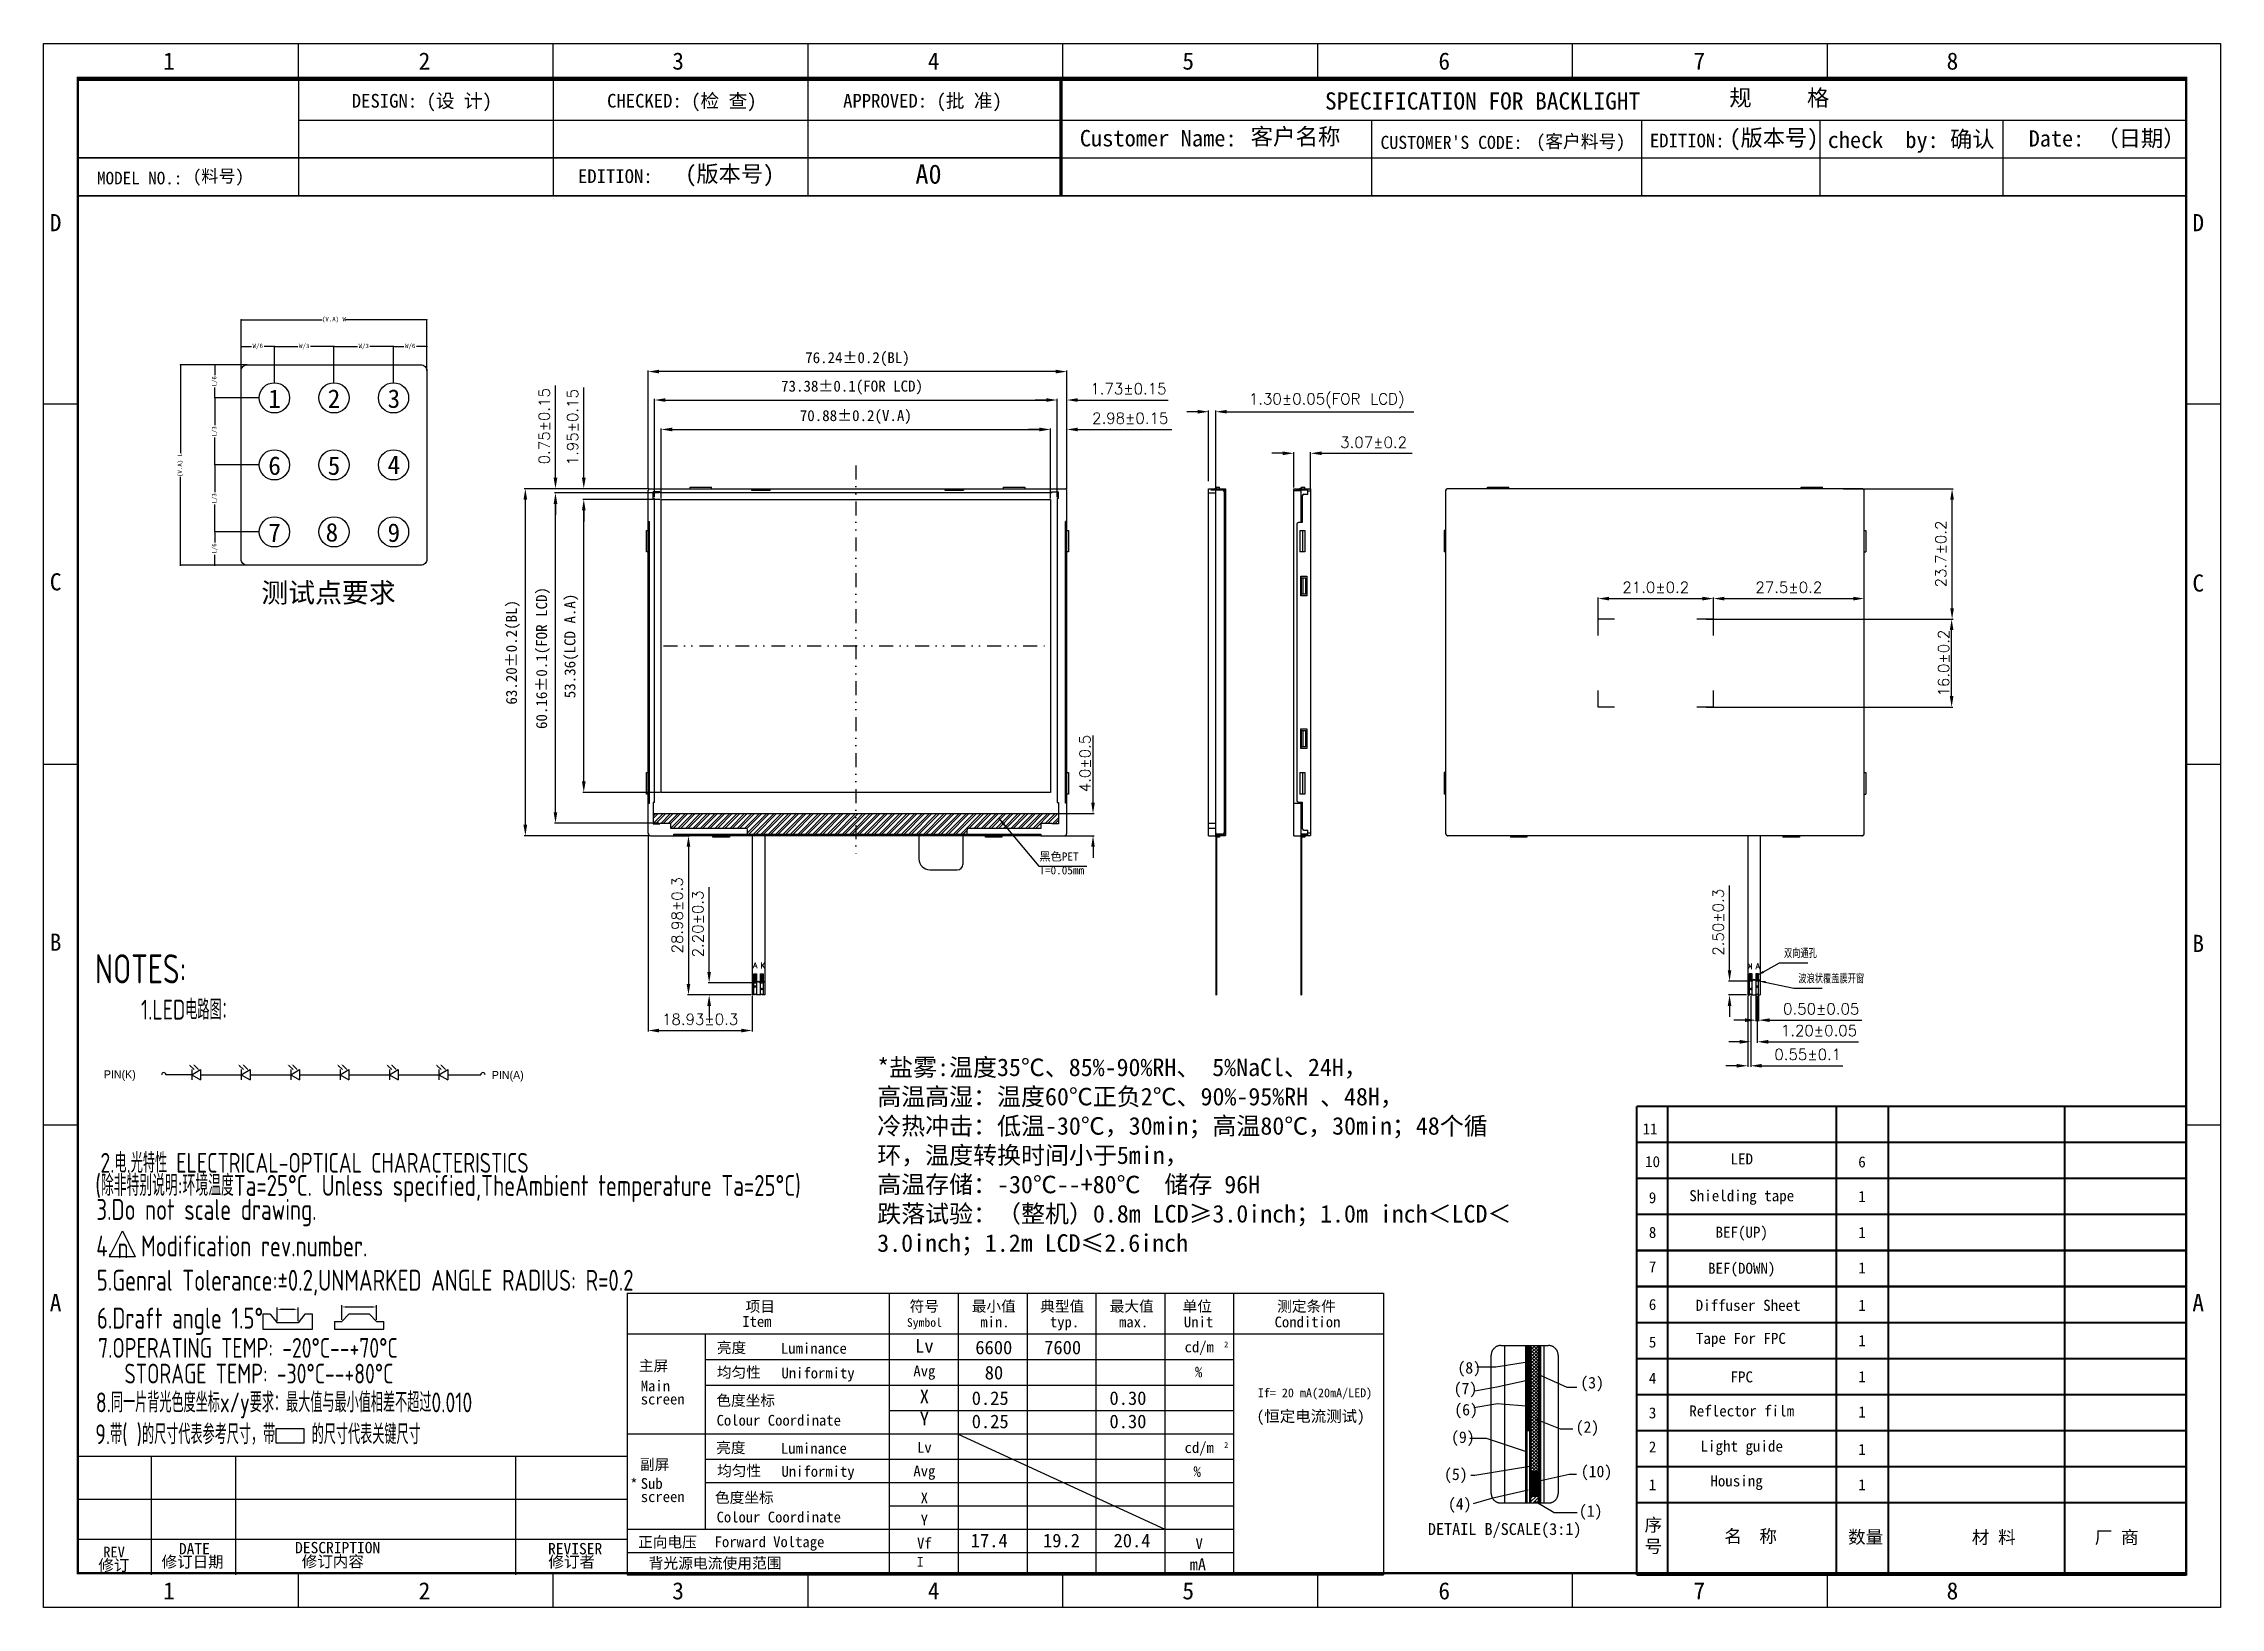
# Model space of a CAD drawing. Extents: x 6116 to 6512, y -490 to -205.
import ezdxf
from ezdxf.enums import TextEntityAlignment as Align

# ---------------------------------------------------------------- set-up
doc = ezdxf.new("R2010")
doc.units = 0
doc.linetypes.add('CENTER', pattern=[50.8, 31.75, -6.35, 6.35, -6.35])
doc.linetypes.add('DIVIDE', pattern=[31.75, 12.7, -6.35, 0, -6.35, 0, -6.35])
doc.layers.get('0').update_dxf_attribs({"linetype": 'CONTINUOUS'})
doc.layers.get('DEFPOINTS').update_dxf_attribs({"linetype": 'CONTINUOUS'})
for name, color, linetype in [('ADHESIVE', 2, 'CONTINUOUS'), ('BL', 7, 'CONTINUOUS'), ('DIM', 3, 'CONTINUOUS'), ('DIM_标注_', 3, 'CONTINUOUS'), ('FPC', 6, 'CENTER'), ('LCD', 4, 'CONTINUOUS'), ('LIGGT_GUIDE', 4, 'CONTINUOUS'), ('OBJ-FRAME', 4, 'CONTINUOUS'), ('OBJ-TEXT', 7, 'CONTINUOUS'), ('TJ', 7, 'CONTINUOUS'), ('TK-TEX', 7, 'CONTINUOUS'), ('TUKUAN', 7, 'CONTINUOUS'), ('TYPE', 134, 'CONTINUOUS'), ('下铁框', 142, 'CONTINUOUS'), ('圖框', 7, 'CONTINUOUS'), ('外图框', 7, 'CONTINUOUS'), ('标准图框', 7, 'CONTINUOUS'), ('标注', 3, 'CONTINUOUS'), ('胶框', 7, 'CONTINUOUS'), ('遮光', 5, 'CONTINUOUS'), ('遮光贴布', 210, 'CONTINUOUS')]:
    doc.layers.add(name, color=color, linetype=linetype)
doc.styles.add('NOTE', font='ROMANS.shx', dxfattribs={"width": 0.8, "bigfont": 'EXTFONT.shx'})
doc.styles.add('RD', font='PMingLiU.ttf', dxfattribs={"width": 0.8, "height": 1.8})
doc.styles.add('ROMAND', font='romans.shx', dxfattribs={"height": 2.5})
doc.styles.get("Standard").update_dxf_attribs({"font": 'txt', "bigfont": 'gbcbig.shx'})
doc.styles.add('STANDARD-文字', font='gbenor.shx', dxfattribs={"width": 0.75, "bigfont": 'gbcbig.shx'})
doc.styles.add('宋体', font='')
doc.styles.add('宝明', font='simhei.ttf')
doc.styles.get('宋体').set_extended_font_data('SimSun')
doc.dimstyles.new('ISO-25', dxfattribs={"dimtxt": 0.7, "dimasz": 0.4, "dimexe": 0.325, "dimexo": 0.625, "dimgap": 0.325, "dimtad": 0, "dimzin": 1, "dimtxsty": 'RD', "dimcen": 2.5, "dimazin": 3, "dimtfac": 1, "dimtmove": 0, "dimatfit": 3})
doc.dimstyles.new('ISO-25$0', dxfattribs={"dimtxt": 1.2, "dimasz": 0.9, "dimexe": 0.2, "dimexo": 0.2, "dimgap": 0.4, "dimtad": 0, "dimtxsty": 'STANDARD', "dimcen": 1.5, "dimclrd": 3, "dimclre": 3, "dimclrt": 3, "dimazin": 3, "dimtp": 1.2, "dimtm": 1.2, "dimtfac": 1, "dimtmove": 0, "dimatfit": 3, "dimtolj": 1})
doc.dimstyles.new('STANDARD$0', dxfattribs={"dimtxt": 2, "dimasz": 2, "dimexe": 0.2, "dimexo": 0.2, "dimgap": 1, "dimtad": 1, "dimdec": 1, "dimzin": 0, "dimtxsty": 'STANDARD', "dimcen": 0, "dimclrd": 256, "dimclre": 256, "dimclrt": 7, "dimazin": 3, "dimtfac": 1, "dimtdec": 1, "dimtofl": 0, "dimtmove": 0, "dimatfit": 3, "dimtolj": 1, "dimtzin": 0})
doc.dimstyles.new('STANDARD$7', dxfattribs={"dimtxt": 1.5, "dimasz": 1.25, "dimexe": 0.25, "dimexo": 0.25, "dimgap": 0.25, "dimtad": 0, "dimzin": 0, "dimtxsty": 'NOTE', "dimcen": 0.5, "dimclrd": 256, "dimclre": 5, "dimclrt": 256, "dimazin": 3, "dimtfac": 1, "dimtmove": 0, "dimatfit": 3, "dimtolj": 1, "dimtzin": 0})
pattern_1 = [(45, (5573.09944, 1564.10925), (-0.134703842, 0.134703842), []), (45, (5573.18924, 1564.10925), (-0.134703842, 0.134703842), [])]
pattern_2 = [(45, (5573.0994, 1564.1093), (-0.6735192, 0.6735192), []), (45, (5573.5485, 1564.1093), (-0.6735192, 0.6735192), [])]

msp = doc.modelspace()

# ---------------------------------------------------------------- texts
at = {"color": 4, "style": '宝明'}
for s, height, p in [('1', 3.125, (6137.561, -209.596)), ('2', 3.125, (6184.104, -209.596)), ('3', 3.125, (6230.298, -209.596)), ('4', 3.125, (6276.841, -209.596)), ('5', 3.125, (6323.209, -209.596)), ('6', 3.125, (6369.839, -209.596)), ('7', 3.125, (6416.295, -209.596)), ('8', 3.125, (6462.402, -209.596)), ('SPECIFICATION FOR BACKLIGHT', 3.1255, (6349.185, -216.863)), ('Customer Name:', 3.00048, (6304.525, -223.579)), ("CUSTOMER'S CODE:", 2.37582, (6359.296, -224.034)), ('EDITION:', 2.5004, (6408.358, -223.764)), ('check  by:', 2.9698, (6440.755, -223.868)), ('Date:', 2.9698, (6477.36, -223.608)), (' MODEL NO.:', 2.28342, (6123.98, -230.491)), ('EDITION:', 2.5004, (6213.124, -230.253)), ('D', 3.125, (6116.916, -239.025)), ('D', 3.125, (6507.168, -239.025)), ('C ', 3.1255, (6116.916, -304.441)), ('C', 3.125, (6507.168, -304.66)), ('B', 3.125, (6116.916, -370.076)), ('B', 3.125, (6507.168, -370.296)), ('A', 3.125, (6116.916, -435.712)), ('A', 3.125, (6507.161, -435.712)), ('DATE', 2.0722, (6140.441, -480.002)), ('DESCRIPTION', 2.07223, (6161.6, -479.809)), ('REVISER', 2.0722, (6207.671, -480.003)), ('修订', 2.0722, (6125.758, -483.011)), ('修订日期', 2.0722, (6137.279, -482.393)), ('修订内容', 2.0722, (6162.816, -482.336)), ('修订者', 2.0722, (6207.745, -482.394)), ('1', 3.125, (6137.561, -488.204)), ('2', 3.125, (6184.104, -488.204)), ('3', 3.125, (6230.298, -488.204)), ('4', 3.125, (6276.841, -488.204)), ('5', 3.125, (6323.209, -488.204)), ('7', 3.125, (6416.295, -488.204)), ('8', 3.125, (6462.402, -488.204))]:
    msp.add_text(s, height=height, dxfattribs=at).set_placement(p)
for s, p in [('DESIGN: (设 计)', (6184.692, -216.522)), ('CHECKED: (检 查)', (6232.044, -216.515)), ('APPROVED: (批 准)', (6275.877, -216.515))]:
    msp.add_text(s, height=2.5004, dxfattribs=at).set_placement(p, align=Align.CENTER)
at = {"color": 4, "attachment_point": 1}
for s, insert, char_height, width, style in [('{\\fSimSun|b0|i0|c134|p54;规     格}', (6422.83, -213.226), 2.96978, 48.87672, '宝明'), ('{\\fSimSun|b0|i0|c134|p54;客户名称}', (6335.623, -220.274), 3.00048, 26.12952, '宝明'), ('{\\fSimSun|b0|i0|c134|p54;(客户料号)}', (6387.67, -221.456), 2.37582, 17.41968, '宝明'), ('{\\fSimSun|b0|i0|c134|p54;(版本号)}', (6422.842, -220.519), 2.96978, 25.32679, '宝明'), ('{\\fSimSun|b0|i0|c134|p54;确认}', (6463.02, -220.77), 2.96978, 25.32679, '宝明'), ('{\\fSimSun|b0|i0|c134|p54;（日期）}', (6489.701, -220.61), 2.96978, 25.32679, '宝明'), ('{\\fSimSun|b0|i0|c134|p54;(料号)}', (6142.971, -227.836), 2.28342, 23.8198, '宝明'), ('{\\fSimSun|b0|i0|c134|p54;(版本号)}', (6232.672, -227.095), 2.96978, 25.32679, '宝明'), ('黑色PET T=0.05mm', (6297.157, -352.161), 1.5, 13.22539, '宋体'), ('序号', (6407.383, -473.459), 2.3445, 3.89604, '宋体'), ('名  称', (6421.917, -475.53), 2.3445, 11.46297, '宋体'), ('数量', (6444.454, -475.674), 2.3445, 7.48821, '宋体'), ('材 料', (6466.992, -475.725), 2.3445, 11.46297, '宋体'), ('厂 商', (6489.385, -475.725), 2.3445, 11.46297, '宋体')]:
    msp.add_mtext(s, dxfattribs=dict(at, insert=insert, char_height=char_height, width=width, style=style))
at = {"color": 1, "insert": (6274.589, -226.865), "char_height": 3.5, "width": 22.12393, "attachment_point": 1, "style": '宋体'}
msp.add_mtext('A0', dxfattribs=at)
at = {"color": 4, "char_height": 1.5, "width": 18.3645, "attachment_point": 1}
for s, insert in [('双向通孔', (6432.78, -369.867)), ('波浪状覆盖膜开窗', (6435.391, -374.484))]:
    msp.add_mtext(s, dxfattribs=dict(at, insert=insert))
at = {"layer": 'DIM', "style": '宝明'}
msp.add_text('DETAIL B/SCALE(3:1)', height=2.16501, dxfattribs=at).set_placement((6367.921, -476.476))
at = {"layer": 'DIM', "color": 7, "ltscale": 0.6, "char_height": 1.05, "width": 0.90525, "attachment_point": 1, "style": 'ROMAND'}
for s, insert in [('A', (6244.976, -372.18, 0)), ('K', (6246.351, -372.223, 0))]:
    msp.add_mtext(s, dxfattribs=dict(at, insert=insert))
at = {"layer": 'DIM', "color": 7, "ltscale": 0.6, "extrusion": (0, 0, -1), "char_height": 1.05, "width": 0.90525, "attachment_point": 1, "text_direction": (-1, 0, 0), "style": 'ROMAND'}
for s, insert in [('K', (6427.024, -372.394, 0)), ('A', (6428.399, -372.35, 0))]:
    msp.add_mtext(s, dxfattribs=dict(at, insert=insert))
at = {"layer": 'DIM', "char_height": 2.1033, "width": 7.07153, "attachment_point": 1, "style": '宝明'}
for s, insert in [('(8)', (6373.309, -444.965)), ('(3)', (6395.696, -447.68)), ('(7)', (6372.62, -448.758)), ('(6)', (6372.739, -452.59)), ('(2)', (6394.834, -455.764)), ('(9)', (6372.149, -457.611)), ('(10)', (6395.778, -463.85)), ('(5)', (6370.869, -464.361)), ('(4)', (6371.58, -469.764)), ('(1)', (6395.427, -471.053))]:
    msp.add_mtext(s, dxfattribs=dict(at, insert=insert))
at = {"layer": 'LIGGT_GUIDE', "color": 4, "style": '宝明'}
for s, height, p in [('11', 2.0062, (6408.388, -402.506)), ('10', 2.0062, (6408.845, -408.496)), ('LED', 2.0062, (6425.101, -407.992)), ('6', 2.006, (6446.991, -408.537)), ('9', 2.006, (6408.845, -415.06)), ('Shielding tape', 2.00617, (6425.087, -414.956)), ('Shielding tape', 2.00617, (6425.087, -414.956)), ('1', 2.006, (6446.991, -414.824)), ('1', 2.006, (6446.991, -414.824)), ('BEF(UP)', 2.0062, (6425.087, -421.489)), ('8', 2.006, (6408.845, -421.381)), ('1', 2.006, (6446.991, -421.404)), ('7', 2.006, (6408.845, -427.625)), ('BEF(DOWN)', 2.0062, (6425.087, -428.053)), ('1', 2.006, (6446.991, -427.837)), ('6', 2.006, (6408.845, -434.518)), ('Diffuser Sheet', 2.00617, (6426.253, -434.602)), ('1', 2.006, (6446.991, -434.649)), ('Tape For FPC ', 2.00617, (6425.615, -440.933)), ('5', 2.006, (6408.845, -441.356)), ('1', 2.006, (6446.991, -441.083)), ('4', 2.006, (6408.845, -447.939)), ('FPC', 2.0062, (6425.087, -447.679)), ('1', 2.006, (6446.991, -447.642)), ('3', 2.006, (6408.845, -454.248)), ('Reflector film', 2.00617, (6425.087, -453.833)), ('1', 2.006, (6446.991, -454.075)), ('2', 2.006, (6408.845, -460.426)), ('Light guide', 2.00617, (6425.087, -460.561)), ('1', 2.006, (6446.991, -460.887)), ('1', 2.006, (6408.845, -467.32)), ('Housing', 2.0062, (6424.148, -466.896)), ('1', 2.006, (6446.991, -467.32))]:
    msp.add_text(s, height=height, dxfattribs=at).set_placement(p, align=Align.MIDDLE)
at = {"layer": 'OBJ-FRAME', "color": 4, "style": 'STANDARD-文字', "width": 0.85}
for s, height, p in [('NOTES:', 5.3016, (6125.148, -376.016)), ('1.LED电路图：', 3.6045, (6133.528, -382.601)), ('2.电.光特性 ELECTRICAL-OPTICAL CHARACTERISTICS', 3.60453, (6126.148, -410.497)), ('(除非特别说明:环境温度Ta=25%%dC. Unless specified,TheAmbient temperature Ta=25%%dC)', 3.80639, (6125.214, -414.713)), ('3.Do not scale drawing.', 3.80639, (6125.417, -419.092)), ('4.   Modification rev.number.', 3.80639, (6125.385, -425.746)), ('5.Genral Tolerance:%%P0.2,UNMARKED ANGLE RADIUS: R=0.2', 3.80639, (6125.475, -431.986)), ('6.Draft angle 1.5%%D', 3.80639, (6125.507, -438.887)), ('7.OPERATING TEMP: -20%%DC--+70%%DC', 3.60453, (6125.727, -444.204)), ('  STORAGE TEMP: -30%%DC--+80%%DC', 3.60453, (6127.196, -448.884)), ('8.同一片背光色度坐标x/y要求：最大值与最小值相差不超过0.010', 3.60453, (6125.319, -454.129)), ('9.带( )的尺寸代表参考尺寸，带    的尺寸代表关键尺寸', 3.60453, (6125.211, -459.93))]:
    msp.add_text(s, height=height, dxfattribs=at).set_placement(p)
msp.add_text('n', height=3.806, dxfattribs=at).set_placement((6130.268, -424.186), align=Align.MIDDLE)
at = {"layer": 'OBJ-FRAME', "color": 4, "style": '宝明'}
for s, height, p in [('项目', 1.9581, (6243.659, -435.828)), ('符号', 1.9581, (6273.526, -435.799)), ('最小值', 1.9581, (6284.851, -435.799)), ('典型值', 1.9581, (6297.312, -435.799)), ('最大值', 1.9581, (6309.976, -435.799)), ('单位', 1.9581, (6323.243, -435.799)), ('测定条件', 1.9581, (6340.476, -435.799)), ('Item', 1.9581, (6243.048, -438.564)), ('亮度', 1.9581, (6238.428, -443.338)), ('Luminance', 1.9581, (6250.106, -443.466)), ('主屏', 1.9581, (6224.219, -446.63)), ('均匀性', 1.9581, (6238.428, -447.819)), ('Uniformity', 1.9581, (6250.191, -447.956)), ('screen', 1.9581, (6224.558, -452.703)), ('Main ', 1.9581, (6224.558, -450.296)), ('色度坐标', 1.9581, (6238.333, -452.933)), ('Colour Coordinate ', 1.9581, (6238.374, -456.559)), ('亮度', 1.9581, (6238.312, -461.556)), ('Luminance', 1.9581, (6250.106, -461.684)), ('副屏', 1.9581, (6224.413, -464.61)), ('均匀性', 1.9581, (6238.477, -465.737)), ('Uniformity', 1.9581, (6250.191, -465.873)), ('*', 1.958, (6222.643, -468.185)), ('Sub', 1.9581, (6224.558, -468.07)), ('screen', 1.9581, (6224.558, -470.477)), ('色度坐标', 1.9581, (6238.07, -470.628)), ('Colour Coordinate ', 1.9581, (6238.374, -474.186)), ('正向电压', 1.9581, (6224.087, -478.732)), ('Forward Voltage', 1.9581, (6238.02, -478.693)), ('背光源电流使用范围', 1.9715, (6225.999, -482.589))]:
    msp.add_text(s, height=height, dxfattribs=at).set_placement(p)
for s, height, p in [('Symbol', 1.5665, (6276.224, -438.555)), ('min.', 1.9581, (6289.068, -438.654)), ('typ.', 1.9581, (6301.748, -438.654)), ('max.', 1.9581, (6314.338, -438.654)), ('Unit', 1.9581, (6326.152, -438.654)), ('Condition', 1.9581, (6346.001, -438.654)), ('Lv', 2.4743, (6276.216, -443.269)), ('cd/m', 1.9581, (6326.273, -443.213)), ('2', 1.068, (6331.185, -442.303)), ('Avg', 1.9581, (6276.216, -447.568)), ('%', 1.958, (6326.167, -447.752)), ('X', 2.474, (6276.216, -452.477)), ('If= 20 mA(20mA/LED)', 1.61247, (6347.361, -451.395)), ('Y', 2.474, (6276.216, -456.514)), ('Lv', 1.9581, (6276.216, -461.488)), ('cd/m', 1.9581, (6326.273, -461.541)), ('2', 1.068, (6331.185, -460.631)), ('Avg', 1.9581, (6276.216, -465.787)), ('%', 1.958, (6325.905, -465.896)), ('X', 1.958, (6276.216, -470.696)), ('Y', 1.958, (6276.216, -474.733)), ('Vf', 1.9581, (6276.216, -478.94)), ('V', 1.958, (6326.273, -479.017)), ('I', 1.786, (6275.446, -482.255)), ('mA', 2.1629, (6326.035, -482.917))]:
    msp.add_text(s, height=height, dxfattribs=at).set_placement(p, align=Align.CENTER)
at = {"layer": 'OBJ-FRAME', "color": 2, "style": '宝明'}
for s, p in [('6600', (6288.861, -443.56)), ('7600', (6301.403, -443.56))]:
    msp.add_text(s, height=2.4743, dxfattribs=at).set_placement(p, align=Align.CENTER)
at = {"layer": 'OBJ-FRAME', "color": 1, "style": '宝明'}
for s, p in [('80', (6288.89, -448.146)), ('0.25', (6288.206, -452.786)), ('0.30', (6313.291, -452.786)), ('0.25', (6288.206, -457.023)), ('0.30', (6313.291, -457.023)), ('17.4', (6288.027, -478.719)), ('19.2', (6301.191, -478.719)), ('20.4', (6314.037, -478.719))]:
    msp.add_text(s, height=2.4743, dxfattribs=at).set_placement(p, align=Align.CENTER)
at = {"layer": 'OBJ-FRAME', "color": 4, "insert": (6336.721, -453.804), "char_height": 2.0657, "width": 46.55423, "attachment_point": 1, "style": '宝明'}
msp.add_mtext('(恒定电流测试)', dxfattribs=at)
at = {"layer": 'OBJ-TEXT', "color": 3, "style": 'RD'}
for s, p in [('PIN(K)', (6126.771, -393.324)), ('PIN(A)', (6197.434, -393.444))]:
    msp.add_text(s, height=1.4802, dxfattribs=at).set_placement(p)
at = {"layer": 'TK-TEX', "style": '宝明'}
for s, p in [('1', (6156.721, -271.199)), ('2', (6167.545, -271.199)), ('3', (6178.445, -271.199)), ('6', (6156.721, -283.401)), ('5', (6167.545, -283.401)), ('4', (6178.445, -283.244)), ('7', (6156.721, -295.603)), ('8', (6167.158, -295.537)), ('9', (6178.445, -295.603))]:
    msp.add_text(s, height=3.367, dxfattribs=at).set_placement(p)
at = {"layer": 'TYPE', "color": 2, "insert": (6155.462, -303.061), "char_height": 3.5863, "width": 27.50166, "attachment_point": 1, "style": '宝明'}
msp.add_mtext('测试点要求', dxfattribs=at)
at = {"layer": '圖框', "color": 4, "ltscale": 5, "style": '宝明'}
msp.add_text('REV', height=1.9336, dxfattribs=at).set_placement((6126.657, -480.539))
at = {"layer": '外图框', "color": 4, "style": '宝明'}
msp.add_text('6', height=3.125, dxfattribs=at).set_placement((6369.839, -488.204))
at = {"layer": '标准图框', "color": 2, "insert": (6267.631, -389.696), "char_height": 3.2, "width": 116.6225, "attachment_point": 1, "style": '宋体'}
msp.add_mtext('*盐雾:温度35℃、85%-90%RH、 5%NaCl、24H，\\P高温高湿：温度60℃正负2℃、90%-95%RH 、48H，\\P冷热冲击：低温-30℃，30min；高温80℃，30min；48个循环，温度转换时间小于5min，\\P高温存储：-30℃--+80℃  储存 96H\\P跌落试验：（整机）0.8m LCD≥3.0inch；1.0m inch＜LCD＜3.0inch；1.2m LCD≤2.6inch', dxfattribs=at)

# ---------------------------------------------------------------- blocks, each defined once
blk = doc.blocks.new('_DOT')
at = {"color": 0, "linetype": 'BYBLOCK'}
blk.add_line((-0.5, 0), (-1, 0), dxfattribs=at)
at = {"color": 0, "linetype": 'BYBLOCK', "const_width": 0.5}
blk.add_lwpolyline([(-0.25, 0, 1), (0.25, 0, 1)], format="xyb", close=True, dxfattribs=at)
blk = doc.blocks.new('*D39')
at = {"layer": 'DEFPOINTS', "color": 0, "linetype": 'BYBLOCK'}
for p in [(6185.59, -255.14), (6151.78, -264.44), (6185.59, -264.44)]:
    blk.add_point(p, dxfattribs=at)
at = {"layer": 'TUKUAN', "color": 3, "linetype": 'BYBLOCK'}
for p, q in [((6151.78, -264.44), (6151.78, -255.14)), ((6152.08, -255.14), (6166.51, -255.14)), ((6185.29, -255.14), (6170.85, -255.14)), ((6185.59, -264.44), (6185.59, -255.14))]:
    blk.add_line(p, q, dxfattribs=at)
at = {"layer": 'TUKUAN', "color": 3, "linetype": 'BYBLOCK', "xscale": 0.3, "yscale": 0.3, "zscale": 0.3, "rotation": 180}
blk.add_blockref('_DOT', (6151.78, -255.14), dxfattribs=at)
at = {"layer": 'TUKUAN', "color": 3, "linetype": 'BYBLOCK', "xscale": 0.3, "yscale": 0.3, "zscale": 0.3}
blk.add_blockref('_DOT', (6185.59, -255.14), dxfattribs=at)
at = {"layer": 'TUKUAN', "color": 3, "linetype": 'BYBLOCK', "insert": (6168.68, -255.14), "char_height": 0.8, "attachment_point": 5, "style": '宝明'}
blk.add_mtext('\\A1;(V.A) W ', dxfattribs=at)
blk = doc.blocks.new('*D40')
at = {"layer": 'DEFPOINTS', "color": 0, "linetype": 'BYBLOCK'}
for p in [(6157.84, -260.01), (6151.78, -264.44), (6157.84, -266.62)]:
    blk.add_point(p, dxfattribs=at)
at = {"layer": 'TUKUAN', "color": 3, "linetype": 'BYBLOCK'}
for p, q in [((6151.78, -264.44), (6151.78, -260.01)), ((6152.08, -260.01), (6153.66, -260.01)), ((6157.54, -260.01), (6155.95, -260.01)), ((6157.84, -266.62), (6157.84, -260.01))]:
    blk.add_line(p, q, dxfattribs=at)
at = {"layer": 'TUKUAN', "color": 3, "linetype": 'BYBLOCK', "xscale": 0.3, "yscale": 0.3, "zscale": 0.3, "rotation": 180}
blk.add_blockref('_DOT', (6151.78, -260.01), dxfattribs=at)
at = {"layer": 'TUKUAN', "color": 3, "linetype": 'BYBLOCK', "xscale": 0.3, "yscale": 0.3, "zscale": 0.3}
blk.add_blockref('_DOT', (6157.84, -260.01), dxfattribs=at)
at = {"layer": 'TUKUAN', "color": 3, "linetype": 'BYBLOCK', "insert": (6154.81, -260.01), "char_height": 0.8, "attachment_point": 5, "style": '宝明'}
blk.add_mtext('\\A1;W/6', dxfattribs=at)
blk = doc.blocks.new('*D41')
at = {"layer": 'DEFPOINTS', "color": 0, "linetype": 'BYBLOCK'}
for p in [(6168.68, -260.01), (6157.84, -266.62), (6168.68, -266.62)]:
    blk.add_point(p, dxfattribs=at)
at = {"layer": 'TUKUAN', "color": 3, "linetype": 'BYBLOCK'}
for p, q in [((6157.84, -266.62), (6157.84, -260.01)), ((6158.14, -260.01), (6162.13, -260.01)), ((6168.38, -260.01), (6164.39, -260.01)), ((6168.68, -266.62), (6168.68, -260.01))]:
    blk.add_line(p, q, dxfattribs=at)
at = {"layer": 'TUKUAN', "color": 3, "linetype": 'BYBLOCK', "xscale": 0.3, "yscale": 0.3, "zscale": 0.3, "rotation": 180}
blk.add_blockref('_DOT', (6157.84, -260.01), dxfattribs=at)
at = {"layer": 'TUKUAN', "color": 3, "linetype": 'BYBLOCK', "xscale": 0.3, "yscale": 0.3, "zscale": 0.3}
blk.add_blockref('_DOT', (6168.68, -260.01), dxfattribs=at)
at = {"layer": 'TUKUAN', "color": 3, "linetype": 'BYBLOCK', "insert": (6163.26, -260.01), "char_height": 0.8, "attachment_point": 5, "style": '宝明'}
blk.add_mtext('\\A1;W/3', dxfattribs=at)
blk = doc.blocks.new('*D42')
at = {"layer": 'DEFPOINTS', "color": 0, "linetype": 'BYBLOCK'}
for p in [(6179.53, -260.01), (6168.68, -266.62), (6179.53, -266.62)]:
    blk.add_point(p, dxfattribs=at)
at = {"layer": 'TUKUAN', "color": 3, "linetype": 'BYBLOCK'}
for p, q in [((6168.68, -266.62), (6168.68, -260.01)), ((6168.98, -260.01), (6172.97, -260.01)), ((6179.23, -260.01), (6175.24, -260.01)), ((6179.53, -266.62), (6179.53, -260.01))]:
    blk.add_line(p, q, dxfattribs=at)
at = {"layer": 'TUKUAN', "color": 3, "linetype": 'BYBLOCK', "xscale": 0.3, "yscale": 0.3, "zscale": 0.3, "rotation": 180}
blk.add_blockref('_DOT', (6168.68, -260.01), dxfattribs=at)
at = {"layer": 'TUKUAN', "color": 3, "linetype": 'BYBLOCK', "xscale": 0.3, "yscale": 0.3, "zscale": 0.3}
blk.add_blockref('_DOT', (6179.53, -260.01), dxfattribs=at)
at = {"layer": 'TUKUAN', "color": 3, "linetype": 'BYBLOCK', "insert": (6174.11, -260.01), "char_height": 0.8, "attachment_point": 5, "style": '宝明'}
blk.add_mtext('\\A1;W/3', dxfattribs=at)
blk = doc.blocks.new('*D43')
at = {"layer": 'DEFPOINTS', "color": 0, "linetype": 'BYBLOCK'}
for p in [(6185.59, -260.01), (6185.59, -263.34), (6179.53, -266.62)]:
    blk.add_point(p, dxfattribs=at)
at = {"layer": 'TUKUAN', "color": 3, "linetype": 'BYBLOCK'}
for p, q in [((6179.53, -266.62), (6179.53, -260.01)), ((6179.83, -260.01), (6181.41, -260.01)), ((6185.29, -260.01), (6183.71, -260.01)), ((6185.59, -263.34), (6185.59, -260.01))]:
    blk.add_line(p, q, dxfattribs=at)
at = {"layer": 'TUKUAN', "color": 3, "linetype": 'BYBLOCK', "xscale": 0.3, "yscale": 0.3, "zscale": 0.3, "rotation": 180}
blk.add_blockref('_DOT', (6179.53, -260.01), dxfattribs=at)
at = {"layer": 'TUKUAN', "color": 3, "linetype": 'BYBLOCK', "xscale": 0.3, "yscale": 0.3, "zscale": 0.3}
blk.add_blockref('_DOT', (6185.59, -260.01), dxfattribs=at)
at = {"layer": 'TUKUAN', "color": 3, "linetype": 'BYBLOCK', "insert": (6182.56, -260.01), "char_height": 0.8, "attachment_point": 5, "style": '宝明'}
blk.add_mtext('\\A1;W/6', dxfattribs=at)
blk = doc.blocks.new('*D44')
at = {"layer": 'DEFPOINTS', "color": 0, "linetype": 'BYBLOCK'}
for p in [(6146.96, -263.34), (6152.88, -263.34), (6155.08, -269.37)]:
    blk.add_point(p, dxfattribs=at)
at = {"layer": 'TUKUAN', "color": 3, "linetype": 'BYBLOCK'}
for p, q in [((6152.88, -263.34), (6146.96, -263.34)), ((6146.96, -263.64), (6146.96, -265.23)), ((6146.96, -269.07), (6146.96, -267.48)), ((6155.08, -269.37), (6146.96, -269.37))]:
    blk.add_line(p, q, dxfattribs=at)
at = {"layer": 'TUKUAN', "color": 3, "linetype": 'BYBLOCK', "xscale": 0.3, "yscale": 0.3, "zscale": 0.3}
for p, rotation in [((6146.96, -263.34), 90), ((6146.96, -269.37), 270)]:
    blk.add_blockref('_DOT', p, dxfattribs=dict(at, rotation=rotation))
at = {"layer": 'TUKUAN', "color": 3, "linetype": 'BYBLOCK', "insert": (6146.96, -266.36), "char_height": 0.8, "attachment_point": 5, "rotation": 90, "style": '宝明'}
blk.add_mtext('\\A1;L/6', dxfattribs=at)
blk = doc.blocks.new('*D45')
at = {"layer": 'DEFPOINTS', "color": 0, "linetype": 'BYBLOCK'}
for p in [(6155.08, -269.37), (6146.96, -281.58), (6155.08, -281.58)]:
    blk.add_point(p, dxfattribs=at)
at = {"layer": 'TUKUAN', "color": 3, "linetype": 'BYBLOCK'}
for p, q in [((6155.08, -269.37), (6146.96, -269.37)), ((6146.96, -269.67), (6146.96, -274.37)), ((6146.96, -281.28), (6146.96, -276.58)), ((6155.08, -281.58), (6146.96, -281.58))]:
    blk.add_line(p, q, dxfattribs=at)
at = {"layer": 'TUKUAN', "color": 3, "linetype": 'BYBLOCK', "xscale": 0.3, "yscale": 0.3, "zscale": 0.3}
for p, rotation in [((6146.96, -269.37), 90), ((6146.96, -281.58), 270)]:
    blk.add_blockref('_DOT', p, dxfattribs=dict(at, rotation=rotation))
at = {"layer": 'TUKUAN', "color": 3, "linetype": 'BYBLOCK', "insert": (6146.96, -275.48), "char_height": 0.8, "attachment_point": 5, "rotation": 90, "style": '宝明'}
blk.add_mtext('\\A1;L/3', dxfattribs=at)
blk = doc.blocks.new('*D46')
at = {"layer": 'DEFPOINTS', "color": 0, "linetype": 'BYBLOCK'}
for p in [(6155.08, -281.58), (6146.96, -293.78), (6155.08, -293.78)]:
    blk.add_point(p, dxfattribs=at)
at = {"layer": 'TUKUAN', "color": 3, "linetype": 'BYBLOCK'}
for p, q in [((6155.08, -281.58), (6146.96, -281.58)), ((6146.96, -281.88), (6146.96, -286.57)), ((6146.96, -293.48), (6146.96, -288.78)), ((6155.08, -293.78), (6146.96, -293.78))]:
    blk.add_line(p, q, dxfattribs=at)
at = {"layer": 'TUKUAN', "color": 3, "linetype": 'BYBLOCK', "xscale": 0.3, "yscale": 0.3, "zscale": 0.3}
for p, rotation in [((6146.96, -281.58), 90), ((6146.96, -293.78), 270)]:
    blk.add_blockref('_DOT', p, dxfattribs=dict(at, rotation=rotation))
at = {"layer": 'TUKUAN', "color": 3, "linetype": 'BYBLOCK', "insert": (6146.96, -287.68), "char_height": 0.8, "attachment_point": 5, "rotation": 90, "style": '宝明'}
blk.add_mtext('\\A1;L/3', dxfattribs=at)
blk = doc.blocks.new('*D47')
at = {"layer": 'DEFPOINTS', "color": 0, "linetype": 'BYBLOCK'}
for p in [(6152.88, -263.34), (6140.72, -299.87), (6152.88, -299.87)]:
    blk.add_point(p, dxfattribs=at)
at = {"layer": 'TUKUAN', "color": 3, "linetype": 'BYBLOCK'}
for p, q in [((6152.88, -263.34), (6140.72, -263.34)), ((6140.72, -263.64), (6140.72, -279.45)), ((6140.72, -299.57), (6140.72, -283.76)), ((6152.88, -299.87), (6140.72, -299.87))]:
    blk.add_line(p, q, dxfattribs=at)
at = {"layer": 'TUKUAN', "color": 3, "linetype": 'BYBLOCK', "xscale": 0.3, "yscale": 0.3, "zscale": 0.3}
for p, rotation in [((6140.72, -263.34), 90), ((6140.72, -299.87), 270)]:
    blk.add_blockref('_DOT', p, dxfattribs=dict(at, rotation=rotation))
at = {"layer": 'TUKUAN', "color": 3, "linetype": 'BYBLOCK', "insert": (6140.72, -281.6), "char_height": 0.8, "attachment_point": 5, "rotation": 90, "style": '宝明'}
blk.add_mtext('\\A1;(V.A) L', dxfattribs=at)
blk = doc.blocks.new('*D48')
at = {"layer": 'DEFPOINTS', "color": 0, "linetype": 'BYBLOCK'}
for p in [(6155.08, -293.78), (6146.96, -299.87), (6152.88, -299.87)]:
    blk.add_point(p, dxfattribs=at)
at = {"layer": 'TUKUAN', "color": 3, "linetype": 'BYBLOCK'}
for p, q in [((6155.08, -293.78), (6146.96, -293.78)), ((6146.96, -294.08), (6146.96, -295.7)), ((6146.96, -299.57), (6146.96, -297.94)), ((6152.88, -299.87), (6146.96, -299.87))]:
    blk.add_line(p, q, dxfattribs=at)
at = {"layer": 'TUKUAN', "color": 3, "linetype": 'BYBLOCK', "xscale": 0.3, "yscale": 0.3, "zscale": 0.3}
for p, rotation in [((6146.96, -293.78), 90), ((6146.96, -299.87), 270)]:
    blk.add_blockref('_DOT', p, dxfattribs=dict(at, rotation=rotation))
at = {"layer": 'TUKUAN', "color": 3, "linetype": 'BYBLOCK', "insert": (6146.96, -296.82), "char_height": 0.8, "attachment_point": 5, "rotation": 90, "style": '宝明'}
blk.add_mtext('\\A1;L/6', dxfattribs=at)
blk = doc.blocks.new('Z$W__32332')
at = {"layer": 'ADHESIVE', "color": 4}
for p, q in [((24.05, 49.07), (24.05, 46.07)), ((27.05, 49.07), (24.05, 49.07)), ((40.05, 49.07), (37.05, 49.07)), ((40.05, 49.07), (40.05, 46.07)), ((24.05, 31.07), (24.05, 28.07)), ((27.05, 28.07), (24.05, 28.07)), ((40.05, 28.07), (37.05, 28.07)), ((40.05, 31.07), (40.05, 28.07))]:
    blk.add_line(p, q, dxfattribs=at)
at = {"layer": '下铁框'}
for p, q in [((0.3, 76.09), (0.3, 0.75)), ((0.55, 76.48), (0.55, 76.54)), ((63.02, 76.54), (0.73, 76.54)), ((7.91, 76.54), (7.91, 76.84)), ((7.91, 76.84), (11.81, 76.84)), ((11.81, 76.54), (11.81, 76.84)), ((52, 76.54), (52, 76.84)), ((52, 76.84), (55.9, 76.84)), ((55.9, 76.54), (55.9, 76.84)), ((63.45, 0.75), (63.45, 76.09)), ((63.5, 76.09), (63.5, 71.84)), ((63.5, 71.84), (63.45, 71.84)), ((0.3, 68.92), (0, 68.92)), ((0, 65.02), (0, 68.92)), ((0.3, 65.02), (0, 65.02)), ((63.45, 64.74), (63.75, 64.74)), ((63.75, 64.74), (63.75, 61.74)), ((63.45, 61.74), (63.75, 61.74)), ((63.45, 15.1), (63.75, 15.1)), ((63.45, 12.1), (63.75, 12.1)), ((63.75, 15.1), (63.75, 12.1)), ((0.3, 11.83), (0, 11.83)), ((0, 7.93), (0, 11.83)), ((0.3, 7.93), (0, 7.93)), ((63.45, 5), (63.5, 5)), ((63.5, 5), (63.5, 0.75)), ((0.55, 0.35), (0.55, 0.3)), ((0.75, 0.3), (63, 0.3)), ((7.91, 0.3), (7.91, 0)), ((7.91, 0), (11.81, 0)), ((11.81, 0.3), (11.81, 0)), ((52, 0.3), (52, 0)), ((52, 0), (55.9, 0)), ((55.9, 0.3), (55.9, 0))]:
    blk.add_line(p, q, dxfattribs=at)
for centre, radius, start, end in [((0.75, 76.09), 0.45, 92.1175, 180), ((0.6, 76.24), 0.3, 90, 180), ((63, 76.09), 0.45, 0, 87.8825), ((63.05, 76.09), 0.45, 0, 67.4828), ((0.75, 0.75), 0.45, 180, 270), ((0.6, 0.6), 0.3, 180, 270), ((63, 0.75), 0.45, 270, 0), ((63.05, 0.75), 0.45, 292.5172, 0)]:
    blk.add_arc(centre, radius, start, end, dxfattribs=at)
blk = doc.blocks.new('*D7')
at = {"layer": 'DEFPOINTS', "color": 0}
for p in [(6299.17, -275.13), (6228.29, -287.88), (6299.17, -287.88)]:
    blk.add_point(p, dxfattribs=at)
at = {"layer": 'DIM_标注_'}
for p, q in [((6228.29, -287.68), (6228.29, -274.93)), ((6230.29, -275.13), (6297.17, -275.13)), ((6299.17, -287.68), (6299.17, -274.93))]:
    blk.add_line(p, q, dxfattribs=at)
for points in [[(6230.29, -274.8), (6230.29, -275.47), (6228.29, -275.13)], [(6297.17, -274.8), (6297.17, -275.47), (6299.17, -275.13)]]:
    blk.add_solid(points, dxfattribs=at)
at = {"layer": 'DIM_标注_', "color": 7, "insert": (6263.73, -272.87), "char_height": 2, "attachment_point": 5}
blk.add_mtext('\\A1;\\fsimsun|b0|i0|c134|p0;70.88±0.2(V.A)', dxfattribs=at)
blk = doc.blocks.new('*D8')
at = {"layer": 'DEFPOINTS', "color": 0}
for p in [(6214.18, -287.88), (6228.29, -287.88), (6228.29, -341.24)]:
    blk.add_point(p, dxfattribs=at)
at = {"layer": 'DIM_标注_'}
for p, q in [((6228.09, -287.88), (6213.98, -287.88)), ((6214.18, -339.24), (6214.18, -289.88)), ((6228.09, -341.24), (6213.98, -341.24))]:
    blk.add_line(p, q, dxfattribs=at)
for points in [[(6213.85, -289.88), (6214.52, -289.88), (6214.18, -287.88)], [(6213.85, -339.24), (6214.52, -339.24), (6214.18, -341.24)]]:
    blk.add_solid(points, dxfattribs=at)
at = {"layer": 'DIM_标注_', "color": 7, "insert": (6211.92, -314.56), "char_height": 2, "attachment_point": 5, "rotation": 90}
blk.add_mtext('\\A1;\\fsimsun|b0|i0|c134|p0;53.36(LCD A.A)', dxfattribs=at)
blk = doc.blocks.new('*D9')
at = {"layer": 'DEFPOINTS', "color": 0}
for p in [(6300.42, -269.77), (6227.04, -287.68), (6300.42, -287.68)]:
    blk.add_point(p, dxfattribs=at)
at = {"layer": 'DIM_标注_'}
for p, q in [((6227.04, -287.48), (6227.04, -269.57)), ((6300.42, -287.48), (6300.42, -269.57)), ((6229.04, -269.77), (6298.42, -269.77))]:
    blk.add_line(p, q, dxfattribs=at)
for points in [[(6229.04, -269.44), (6229.04, -270.1), (6227.04, -269.77)], [(6298.42, -269.44), (6298.42, -270.1), (6300.42, -269.77)]]:
    blk.add_solid(points, dxfattribs=at)
at = {"layer": 'DIM_标注_', "color": 7, "insert": (6263.04, -267.5), "char_height": 2, "attachment_point": 5}
blk.add_mtext('\\A1;\\fsimsun|b0|i0|c134|p0;73.38±0.1(FOR LCD)', dxfattribs=at)
blk = doc.blocks.new('*D10')
at = {"layer": 'DEFPOINTS', "color": 0}
for p in [(6203.54, -285.93), (6226.21, -285.93), (6226.36, -349.13)]:
    blk.add_point(p, dxfattribs=at)
at = {"layer": 'DIM_标注_'}
for p, q in [((6226.01, -285.93), (6203.34, -285.93)), ((6203.54, -347.13), (6203.54, -287.93)), ((6226.16, -349.13), (6203.34, -349.13))]:
    blk.add_line(p, q, dxfattribs=at)
for points in [[(6203.2, -287.93), (6203.87, -287.93), (6203.54, -285.93)], [(6203.2, -347.13), (6203.87, -347.13), (6203.54, -349.13)]]:
    blk.add_solid(points, dxfattribs=at)
at = {"layer": 'DIM_标注_', "color": 7, "insert": (6201.27, -315.72), "char_height": 2, "attachment_point": 5, "rotation": 90}
blk.add_mtext('\\A1;\\fsimsun|b0|i0|c134|p2;63.20±0.2(BL)', dxfattribs=at)
blk = doc.blocks.new('*D11')
at = {"layer": 'DEFPOINTS', "color": 0}
for p in [(6225.91, -264.59), (6225.91, -286.23, 0), (6302.15, -286.23, 0)]:
    blk.add_point(p, dxfattribs=at)
at = {"layer": 'DIM_标注_'}
for p, q in [((6225.91, -286.03), (6225.91, -264.39)), ((6300.15, -264.59), (6227.91, -264.59)), ((6302.15, -286.03), (6302.15, -264.39))]:
    blk.add_line(p, q, dxfattribs=at)
for points in [[(6227.91, -264.25), (6227.91, -264.92), (6225.91, -264.59)], [(6300.15, -264.25), (6300.15, -264.92), (6302.15, -264.59)]]:
    blk.add_solid(points, dxfattribs=at)
at = {"layer": 'DIM_标注_', "color": 7, "insert": (6264.03, -262.32), "char_height": 2, "attachment_point": 5}
blk.add_mtext('\\A1;\\fsimsun|b0|i0|c134|p2;76.24±0.2(BL)', dxfattribs=at)
blk = doc.blocks.new('*D12')
at = {"layer": 'DEFPOINTS', "color": 0}
for p in [(6209.03, -286.68), (6228.04, -286.68, 0), (6228.04, -346.84, 0)]:
    blk.add_point(p, dxfattribs=at)
at = {"layer": 'DIM_标注_'}
for p, q in [((6227.84, -286.68), (6208.83, -286.68)), ((6209.03, -344.84), (6209.03, -288.68)), ((6227.84, -346.84), (6208.83, -346.84))]:
    blk.add_line(p, q, dxfattribs=at)
for points in [[(6208.69, -288.68), (6209.36, -288.68), (6209.03, -286.68)], [(6208.69, -344.84), (6209.36, -344.84), (6209.03, -346.84)]]:
    blk.add_solid(points, dxfattribs=at)
at = {"layer": 'DIM_标注_', "color": 7, "insert": (6206.76, -316.76), "char_height": 2, "attachment_point": 5, "rotation": 90}
blk.add_mtext('\\A1;\\fsimsun|b0|i0|c134|p0;60.16±0.1(FOR LCD)', dxfattribs=at)
blk = doc.blocks.new('*D13')
at = {"layer": 'DEFPOINTS', "color": 0}
for p in [(6346.56, -279.47), (6343.49, -285.93), (6346.56, -286.33)]:
    blk.add_point(p, dxfattribs=at)
at = {"layer": 'DIM_标注_'}
for p, q in [((6341.49, -279.47), (6339.49, -279.47)), ((6343.49, -285.73), (6343.49, -279.27)), ((6346.56, -286.13), (6346.56, -279.27)), ((6348.56, -279.47), (6365.04, -279.47))]:
    blk.add_line(p, q, dxfattribs=at)
for points in [[(6341.49, -279.14), (6341.49, -279.8), (6343.49, -279.47)], [(6348.56, -279.14), (6348.56, -279.8), (6346.56, -279.47)]]:
    blk.add_solid(points, dxfattribs=at)
at = {"layer": 'DIM_标注_', "color": 7, "insert": (6358.04, -277.47), "char_height": 2, "attachment_point": 5}
blk.add_mtext('\\A1;3.07%%p0.2', dxfattribs=at)
blk = doc.blocks.new('*D14')
at = {"layer": 'DEFPOINTS', "color": 0}
for p in [(6327.99, -271.9), (6327.99, -284.72), (6329.29, -290.77)]:
    blk.add_point(p, dxfattribs=at)
at = {"layer": 'DIM_标注_'}
for p, q in [((6325.99, -271.9), (6323.99, -271.9)), ((6327.99, -284.52), (6327.99, -271.7)), ((6329.29, -290.57), (6329.29, -271.7)), ((6331.29, -271.9), (6365.34, -271.9))]:
    blk.add_line(p, q, dxfattribs=at)
for points in [[(6325.99, -271.57), (6325.99, -272.23), (6327.99, -271.9)], [(6331.29, -271.57), (6331.29, -272.23), (6329.29, -271.9)]]:
    blk.add_solid(points, dxfattribs=at)
at = {"layer": 'DIM_标注_', "color": 7, "insert": (6349.5, -269.9), "char_height": 2, "attachment_point": 5}
blk.add_mtext('\\A1;1.30%%p0.05(FOR LCD)', dxfattribs=at)
blk = doc.blocks.new('*D15')
at = {"layer": 'DEFPOINTS', "color": 0}
for p in [(6230.24, -349.13, 0), (6233.25, -378.11), (6244.85, -378.11, 0)]:
    blk.add_point(p, dxfattribs=at)
at = {"layer": 'DIM_标注_'}
for p, q in [((6230.44, -349.13), (6233.45, -349.13)), ((6233.25, -351.13), (6233.25, -376.11)), ((6244.65, -378.11), (6233.05, -378.11))]:
    blk.add_line(p, q, dxfattribs=at)
for points in [[(6232.92, -351.13), (6233.58, -351.13), (6233.25, -349.13)], [(6232.92, -376.11), (6233.58, -376.11), (6233.25, -378.11)]]:
    blk.add_solid(points, dxfattribs=at)
at = {"layer": 'DIM_标注_', "color": 7, "insert": (6231.2, -363.62), "char_height": 2, "attachment_point": 5, "rotation": 90}
blk.add_mtext('\\A1;28.98±0.3', dxfattribs=at)
blk = doc.blocks.new('*D16')
at = {"layer": 'DEFPOINTS', "color": 0}
for p in [(6225.91, -348.68, 0), (6244.85, -378.11), (6244.85, -384.6)]:
    blk.add_point(p, dxfattribs=at)
at = {"layer": 'DIM_标注_'}
for p, q in [((6225.91, -348.88), (6225.91, -384.8)), ((6244.85, -378.31), (6244.85, -384.8)), ((6227.91, -384.6), (6242.85, -384.6))]:
    blk.add_line(p, q, dxfattribs=at)
for points in [[(6227.91, -384.27), (6227.91, -384.94), (6225.91, -384.6)], [(6242.85, -384.27), (6242.85, -384.94), (6244.85, -384.6)]]:
    blk.add_solid(points, dxfattribs=at)
at = {"layer": 'DIM_标注_', "color": 7, "insert": (6235.38, -382.55), "char_height": 2, "attachment_point": 5}
blk.add_mtext('\\A1;18.93±0.3', dxfattribs=at)
blk = doc.blocks.new('*D17')
at = {"layer": 'DEFPOINTS', "color": 0}
for p in [(6237.02, -375.91), (6245.15, -375.91, 0), (6244.85, -378.11)]:
    blk.add_point(p, dxfattribs=at)
at = {"layer": 'DIM_标注_'}
for p, q in [((6237.02, -373.91), (6237.02, -358.46)), ((6244.95, -375.91), (6236.82, -375.91)), ((6244.65, -378.11), (6236.82, -378.11)), ((6237.02, -380.11), (6237.02, -382.11))]:
    blk.add_line(p, q, dxfattribs=at)
for points in [[(6236.68, -373.91), (6237.35, -373.91), (6237.02, -375.91)], [(6236.68, -380.11), (6237.35, -380.11), (6237.02, -378.11)]]:
    blk.add_solid(points, dxfattribs=at)
at = {"layer": 'DIM_标注_', "color": 7, "insert": (6234.96, -365.19), "char_height": 2, "attachment_point": 5, "rotation": 90}
blk.add_mtext('\\A1;2.20±0.3', dxfattribs=at)
blk = doc.blocks.new('*D18')
at = {"layer": 'DEFPOINTS', "color": 0}
for p in [(6422.87, -375.61), (6426.47, -375.61, 0), (6426.17, -378.11, 0)]:
    blk.add_point(p, dxfattribs=at)
at = {"layer": 'DIM_标注_'}
for p, q in [((6422.87, -373.61), (6422.87, -358.16)), ((6426.27, -375.61), (6422.67, -375.61)), ((6425.97, -378.11), (6422.67, -378.11)), ((6422.87, -380.11), (6422.87, -382.11))]:
    blk.add_line(p, q, dxfattribs=at)
for points in [[(6422.54, -373.61), (6423.2, -373.61), (6422.87, -375.61)], [(6422.54, -380.11), (6423.2, -380.11), (6422.87, -378.11)]]:
    blk.add_solid(points, dxfattribs=at)
at = {"layer": 'DIM_标注_', "color": 7, "insert": (6420.81, -364.89), "char_height": 2, "attachment_point": 5, "rotation": 90}
blk.add_mtext('\\A1;2.50±0.3', dxfattribs=at)
blk = doc.blocks.new('*D19')
at = {"layer": 'DEFPOINTS', "color": 0}
for p in [(6426.72, -378.11, 0), (6427.92, -378.11, 0), (6427.92, -386.65)]:
    blk.add_point(p, dxfattribs=at)
at = {"layer": 'DIM_标注_'}
for p, q in [((6426.72, -378.31), (6426.72, -386.85)), ((6427.92, -378.31), (6427.92, -386.85)), ((6424.72, -386.65), (6422.72, -386.65)), ((6429.92, -386.65), (6446.37, -386.65))]:
    blk.add_line(p, q, dxfattribs=at)
for points in [[(6424.72, -386.32), (6424.72, -386.99), (6426.72, -386.65)], [(6429.92, -386.32), (6429.92, -386.99), (6427.92, -386.65)]]:
    blk.add_solid(points, dxfattribs=at)
at = {"layer": 'DIM_标注_', "color": 7, "insert": (6439.15, -384.6), "char_height": 2, "attachment_point": 5}
blk.add_mtext('\\A1;1.20±0.05', dxfattribs=at)
blk = doc.blocks.new('*D20')
at = {"layer": 'DEFPOINTS', "color": 0}
for p in [(6426.17, -378.11), (6426.72, -378.11), (6426.72, -391.02)]:
    blk.add_point(p, dxfattribs=at)
at = {"layer": 'DIM_标注_'}
for p, q in [((6426.17, -378.31), (6426.17, -391.22)), ((6426.72, -378.31), (6426.72, -391.22)), ((6424.17, -391.02), (6422.17, -391.02)), ((6428.72, -391.02), (6443.51, -391.02))]:
    blk.add_line(p, q, dxfattribs=at)
for points in [[(6424.17, -390.69), (6424.17, -391.35), (6426.17, -391.02)], [(6428.72, -390.69), (6428.72, -391.35), (6426.72, -391.02)]]:
    blk.add_solid(points, dxfattribs=at)
at = {"layer": 'DIM_标注_', "color": 7, "insert": (6437.11, -388.96), "char_height": 2, "attachment_point": 5}
blk.add_mtext('\\A1;0.55±0.1', dxfattribs=at)
blk = doc.blocks.new('*D21')
at = {"layer": 'DEFPOINTS', "color": 0}
for p in [(6427.67, -378.11, 0), (6428.17, -378.11, 0), (6428.17, -382.71)]:
    blk.add_point(p, dxfattribs=at)
at = {"layer": 'DIM_标注_'}
for p, q in [((6427.67, -378.31), (6427.67, -382.91)), ((6428.17, -378.31), (6428.17, -382.91)), ((6425.67, -382.71), (6423.67, -382.71)), ((6430.17, -382.71), (6446.96, -382.71))]:
    blk.add_line(p, q, dxfattribs=at)
for points in [[(6425.67, -382.38), (6425.67, -383.05), (6427.67, -382.71)], [(6430.17, -382.38), (6430.17, -383.05), (6428.17, -382.71)]]:
    blk.add_solid(points, dxfattribs=at)
at = {"layer": 'DIM_标注_', "color": 7, "insert": (6439.56, -380.66), "char_height": 2, "attachment_point": 5}
blk.add_mtext('\\A1;0.50±0.05', dxfattribs=at)
blk = doc.blocks.new('*D22')
at = {"layer": 'DEFPOINTS', "color": 0}
for p in [(6302.15, -275.13), (6299.17, -287.88, 0), (6302.15, -286.23)]:
    blk.add_point(p, dxfattribs=at)
at = {"layer": 'DIM_标注_'}
for p, q in [((6297.17, -275.13), (6295.17, -275.13)), ((6299.17, -287.68), (6299.17, -274.93)), ((6302.15, -286.03), (6302.15, -274.93)), ((6304.15, -275.13), (6321.28, -275.13))]:
    blk.add_line(p, q, dxfattribs=at)
for points in [[(6297.17, -274.8), (6297.17, -275.47), (6299.17, -275.13)], [(6304.15, -274.8), (6304.15, -275.47), (6302.15, -275.13)]]:
    blk.add_solid(points, dxfattribs=at)
at = {"layer": 'DIM_标注_', "color": 7, "insert": (6313.71, -273.08), "char_height": 2, "attachment_point": 5}
blk.add_mtext('\\A1;2.98±0.15', dxfattribs=at)
blk = doc.blocks.new('*D23')
at = {"layer": 'DEFPOINTS', "color": 0}
for p in [(6302.15, -269.77), (6300.42, -287.68, 0), (6302.15, -286.23, 0)]:
    blk.add_point(p, dxfattribs=at)
at = {"layer": 'DIM_标注_'}
for p, q in [((6300.42, -287.48), (6300.42, -269.57)), ((6302.15, -286.03), (6302.15, -269.57)), ((6298.42, -269.77), (6296.42, -269.77)), ((6304.15, -269.77), (6320.61, -269.77))]:
    blk.add_line(p, q, dxfattribs=at)
for points in [[(6298.42, -269.44), (6298.42, -270.1), (6300.42, -269.77)], [(6304.15, -269.44), (6304.15, -270.1), (6302.15, -269.77)]]:
    blk.add_solid(points, dxfattribs=at)
at = {"layer": 'DIM_标注_', "color": 7, "insert": (6313.38, -267.71), "char_height": 2, "attachment_point": 5}
blk.add_mtext('\\A1;1.73±0.15', dxfattribs=at)
blk = doc.blocks.new('*D24')
at = {"layer": 'DEFPOINTS', "color": 0}
for p in [(6214.18, -285.93), (6226.21, -285.93, 0), (6228.29, -287.88, 0)]:
    blk.add_point(p, dxfattribs=at)
at = {"layer": 'DIM_标注_'}
for p, q in [((6214.18, -283.93), (6214.18, -267.48)), ((6226.01, -285.93), (6213.98, -285.93)), ((6228.09, -287.88), (6213.98, -287.88)), ((6214.18, -289.88), (6214.18, -291.88))]:
    blk.add_line(p, q, dxfattribs=at)
for points in [[(6213.85, -283.93), (6214.52, -283.93), (6214.18, -285.93)], [(6213.85, -289.88), (6214.52, -289.88), (6214.18, -287.88)]]:
    blk.add_solid(points, dxfattribs=at)
at = {"layer": 'DIM_标注_', "color": 7, "insert": (6212.13, -274.71), "char_height": 2, "attachment_point": 5, "rotation": 90}
blk.add_mtext('\\A1;1.95±0.15', dxfattribs=at)
blk = doc.blocks.new('*D25')
at = {"layer": 'DEFPOINTS', "color": 0}
for p in [(6209.03, -285.93), (6226.21, -285.93), (6228.04, -286.68)]:
    blk.add_point(p, dxfattribs=at)
at = {"layer": 'DIM_标注_'}
for p, q in [((6209.03, -283.93), (6209.03, -267.15)), ((6226.01, -285.93), (6208.83, -285.93)), ((6227.84, -286.68), (6208.83, -286.68)), ((6209.03, -288.68), (6209.03, -290.68))]:
    blk.add_line(p, q, dxfattribs=at)
for points in [[(6208.69, -283.93), (6209.36, -283.93), (6209.03, -285.93)], [(6208.69, -288.68), (6209.36, -288.68), (6209.03, -286.68)]]:
    blk.add_solid(points, dxfattribs=at)
at = {"layer": 'DIM_标注_', "color": 7, "insert": (6206.97, -274.54), "char_height": 2, "attachment_point": 5, "rotation": 90}
blk.add_mtext('\\A1;0.75±0.15', dxfattribs=at)
blk = doc.blocks.new('*D33')
for p, q in [((6398.93, -310.98), (6398.93, -305.73)), ((6400.93, -305.93), (6417.93, -305.93)), ((6419.93, -310.98), (6419.93, -305.73))]:
    blk.add_line(p, q)
for points in [[(6400.93, -305.6), (6400.93, -306.27), (6398.93, -305.93)], [(6417.93, -305.6), (6417.93, -306.27), (6419.93, -305.93)]]:
    blk.add_solid(points)
at = {"layer": 'DEFPOINTS', "color": 0}
for p in [(6419.93, -305.93), (6398.93, -311.18, 0), (6419.93, -311.18, 0)]:
    blk.add_point(p, dxfattribs=at)
at = {"color": 7, "insert": (6409.43, -303.88), "char_height": 2, "attachment_point": 5}
blk.add_mtext('\\A1;21.0±0.2', dxfattribs=at)
blk = doc.blocks.new('*D34')
for p, q in [((6419.93, -310.98), (6419.93, -305.73)), ((6421.93, -305.93), (6445.4, -305.93)), ((6447.4, -311.53), (6447.4, -305.73))]:
    blk.add_line(p, q)
for points in [[(6421.93, -305.6), (6421.93, -306.27), (6419.93, -305.93)], [(6445.4, -305.6), (6445.4, -306.27), (6447.4, -305.93)]]:
    blk.add_solid(points)
at = {"layer": 'DEFPOINTS', "color": 0}
for p in [(6447.4, -305.93), (6419.93, -311.18, 0), (6447.4, -311.73)]:
    blk.add_point(p, dxfattribs=at)
at = {"color": 7, "insert": (6433.67, -303.88), "char_height": 2, "attachment_point": 5}
blk.add_mtext('\\A1;27.5±0.2', dxfattribs=at)
blk = doc.blocks.new('*D35')
for p, q in [((6443.63, -285.93), (6463.6, -285.93)), ((6463.4, -307.68), (6463.4, -287.93)), ((6418.63, -309.68), (6463.6, -309.68))]:
    blk.add_line(p, q)
for points in [[(6463.07, -287.93), (6463.73, -287.93), (6463.4, -285.93)], [(6463.07, -307.68), (6463.73, -307.68), (6463.4, -309.68)]]:
    blk.add_solid(points)
at = {"layer": 'DEFPOINTS', "color": 0}
for p in [(6443.43, -285.93, 0), (6463.4, -285.93), (6418.43, -309.68, 0)]:
    blk.add_point(p, dxfattribs=at)
at = {"color": 7, "insert": (6461.35, -297.81), "char_height": 2, "attachment_point": 5, "rotation": 90}
blk.add_mtext('\\A1;23.7±0.2', dxfattribs=at)
blk = doc.blocks.new('*D36')
for p, q in [((6418.63, -309.68), (6463.52, -309.68)), ((6463.32, -323.68), (6463.32, -311.68)), ((6418.63, -325.68), (6463.52, -325.68))]:
    blk.add_line(p, q)
for points in [[(6462.98, -311.68), (6463.65, -311.68), (6463.32, -309.68)], [(6462.98, -323.68), (6463.65, -323.68), (6463.32, -325.68)]]:
    blk.add_solid(points)
at = {"layer": 'DEFPOINTS', "color": 0}
for p in [(6418.43, -309.68), (6463.32, -309.68), (6418.43, -325.68, 0)]:
    blk.add_point(p, dxfattribs=at)
at = {"color": 7, "insert": (6461.86, -317.68), "char_height": 2, "attachment_point": 5, "rotation": 90}
blk.add_mtext('\\A1;16.0±0.2', dxfattribs=at)
blk = doc.blocks.new('*D37')
for p, q in [((6306.93, -343.09), (6306.93, -330.84)), ((6299.33, -345.09), (6307.13, -345.09)), ((6298.91, -349.13), (6307.13, -349.13)), ((6306.93, -351.13), (6306.93, -353.13))]:
    blk.add_line(p, q)
for points in [[(6306.6, -343.09), (6307.26, -343.09), (6306.93, -345.09)], [(6306.6, -351.13), (6307.26, -351.13), (6306.93, -349.13)]]:
    blk.add_solid(points)
at = {"layer": 'DEFPOINTS', "color": 0}
for p in [(6299.13, -345.09, 0), (6306.93, -345.09), (6298.71, -349.13, 0)]:
    blk.add_point(p, dxfattribs=at)
at = {"color": 7, "insert": (6305.47, -335.97), "char_height": 2, "attachment_point": 5, "rotation": 90}
blk.add_mtext('\\A1;4.0±0.5', dxfattribs=at)

# ---------------------------------------------------------------- dimensions: what is measured, and where the dimension line sits
at = {"color": 4}
for base, p1, p2, override, picture, middle in [((6463.401544936, -285.934895488), (6418.431718814, -309.684895488, 0.000050099), (6443.425160158, -285.934895488, 0.000050099), {"dimtol": 1, "dimtp": 0.2, "dimtm": 0.2, "dimfxl": 0.2, "dimarcsym": 2}, '*D35', (6461.346397877, -297.809895488)), ((6463.318, -309.685), (6418.432, -325.685, 0), (6418.432, -309.685), {"dimgap": 0.4, "dimtol": 1, "dimlim": 0, "dimtp": 0.2, "dimtm": 0.2, "dimfxl": 0.2, "dimarcsym": 2}, '*D36', (6461.863, -317.685)), ((6306.93, -345.095), (6298.713, -349.135, 0), (6299.126, -345.095, 0), {"dimgap": 0.4, "dimtol": 1, "dimlim": 0, "dimtp": 0.5, "dimtm": 0.5, "dimfxl": 0.2, "dimarcsym": 2}, '*D37', (6305.475, -335.967))]:
    dim = msp.add_linear_dim(base=base, p1=p1, p2=p2, angle=90, dimstyle='STANDARD$0', override=override, dxfattribs=at)
    dim.commit()
    dim.dimension.update_dxf_attribs({"geometry": picture, "text_midpoint": middle})
for base, p1, p2, picture, middle in [((6419.932, -305.933), (6398.932, -311.185, 0), (6419.932, -311.185, 0), '*D33', (6409.432, -303.878)), ((6447.401, -305.933), (6419.932, -311.185, 0), (6447.401, -311.73), '*D34', (6433.667, -303.878))]:
    dim = msp.add_linear_dim(base=base, p1=p1, p2=p2, dimstyle='STANDARD$0', override={"dimtol": 1, "dimtp": 0.2, "dimtm": 0.2, "dimfxl": 0.2, "dimarcsym": 2}, dxfattribs=at)
    dim.commit()
    dim.dimension.update_dxf_attribs({"geometry": picture, "text_midpoint": middle})
at = {"layer": 'DIM_标注_'}
for base, p1, p2, angle, text, override, picture, middle in [((6225.913, -264.586), (6302.153, -286.235, 0), (6225.913, -286.235, 0), 180, '\\fsimsun|b0|i0|c134|p2;<>(BL)', {"dimdec": 2, "dimtol": 1, "dimtp": 0.2, "dimtm": 0.2}, '*D11', (6264.033, -262.32)), ((6209.025, -286.685), (6228.043, -346.845, 0), (6228.043, -286.685, 0), 90, '\\fsimsun|b0|i0|c134|p0;<>(FOR LCD)', {"dimdec": 2, "dimtol": 1, "dimtp": 0.1, "dimtm": 0.1}, '*D12', (6206.758, -316.765)), ((6214.184, -287.885, 0), (6228.293, -341.245, 0), (6228.293, -287.885, 0), 90, '\\fsimsun|b0|i0|c134|p0;<>(LCD A.A)', {"dimscale": 1, "dimdec": 2, "dimtp": 0.1, "dimtm": 0.1}, '*D8', (6211.918, -314.565, 0))]:
    dim = msp.add_linear_dim(base=base, p1=p1, p2=p2, angle=angle, text=text, dimstyle='STANDARD$0', override=override, dxfattribs=at)
    dim.commit()
    dim.dimension.update_dxf_attribs({"geometry": picture, "text_midpoint": middle})
for base, p1, p2, angle, text, override, picture, middle in [((6300.423, -269.769, 0), (6227.043, -287.685, 0), (6300.423, -287.685, 0), 180, '\\fsimsun|b0|i0|c134|p0;<>(FOR LCD)', {"dimdec": 2, "dimtol": 1, "dimtp": 0.1, "dimtm": 0.1}, '*D9', (6263.043, -269.769, 0)), ((6299.173, -275.135, 0), (6228.293, -287.885, 0), (6299.173, -287.885, 0), 180, '\\fsimsun|b0|i0|c134|p0;<>(V.A)', {"dimscale": 1, "dimdec": 2, "dimtol": 1, "dimtp": 0.2, "dimtm": 0.2}, '*D7', (6263.733, -275.135, 0)), ((6203.538, -285.935, 0), (6226.363, -349.135, 0), (6226.213, -285.935, 0), 90, '\\fsimsun|b0|i0|c134|p2;<>(BL)', {"dimdec": 2, "dimtol": 1, "dimtp": 0.2, "dimtm": 0.2}, '*D10', (6203.538, -315.719, 0))]:
    dim = msp.add_linear_dim(base=base, p1=p1, p2=p2, angle=angle, text=text, dimstyle='STANDARD$0', override=override, dxfattribs=at)
    dim.commit()
    dim.dimension.update_dxf_attribs({"geometry": picture, "text_midpoint": middle, "dimtype": 128})
for base, p1, p2, override, picture, middle in [((6209.025, -285.935), (6228.043, -286.685), (6226.213, -285.935), {"dimdec": 2, "dimtol": 1, "dimtp": 0.15, "dimtm": 0.15, "dimtdec": 2}, '*D25', (6206.97, -274.54)), ((6214.184, -285.935), (6228.293, -287.885, 0), (6226.213, -285.935, 0), {"dimdec": 2, "dimtol": 1, "dimtp": 0.15, "dimtm": 0.15, "dimtdec": 2}, '*D24', (6212.129, -274.707)), ((6233.251, -378.115), (6230.244, -349.135, 0), (6244.846, -378.115, 0), {"dimdec": 2, "dimtol": 1, "dimtp": 0.3, "dimtm": 0.3}, '*D15', (6231.196, -363.625)), ((6237.017, -375.915), (6244.846, -378.115), (6245.146, -375.915, 0), {"dimdec": 2, "dimtol": 1, "dimtp": 0.3, "dimtm": 0.3}, '*D17', (6234.961, -365.187)), ((6422.869, -375.615), (6426.169, -378.115, 0), (6426.469, -375.615, 0), {"dimdec": 2, "dimtol": 1, "dimtp": 0.3, "dimtm": 0.3}, '*D18', (6420.813, -364.887))]:
    dim = msp.add_linear_dim(base=base, p1=p1, p2=p2, angle=90, dimstyle='STANDARD$0', override=override, dxfattribs=at)
    dim.commit()
    dim.dimension.update_dxf_attribs({"geometry": picture, "text_midpoint": middle})
for base, p1, p2, override, picture, middle in [((6302.153, -269.769), (6300.423, -287.685, 0), (6302.153, -286.235, 0), {"dimdec": 2, "dimtol": 1, "dimtp": 0.15, "dimtm": 0.15, "dimtdec": 2}, '*D23', (6313.381, -267.714)), ((6302.153, -275.135), (6299.173, -287.885, 0), (6302.153, -286.235), {"dimdec": 2, "dimtol": 1, "dimtp": 0.15, "dimtm": 0.15, "dimtdec": 2}, '*D22', (6313.714, -273.079)), ((6244.846, -384.604), (6225.913, -348.685, 0), (6244.846, -378.115), {"dimdec": 2, "dimtol": 1, "dimtp": 0.3, "dimtm": 0.3}, '*D16', (6235.38, -382.549)), ((6426.719, -391.02), (6426.169, -378.115), (6426.719, -378.115), {"dimdec": 2, "dimtol": 1, "dimtp": 0.1, "dimtm": 0.1}, '*D20', (6437.113, -388.965)), ((6427.919, -386.652), (6426.719, -378.115, 0), (6427.919, -378.115, 0), {"dimdec": 2, "dimtol": 1, "dimtp": 0.05, "dimtm": 0.05, "dimtdec": 2}, '*D19', (6439.146, -384.597)), ((6428.169, -382.713), (6427.669, -378.115, 0), (6428.169, -378.115, 0), {"dimdec": 2, "dimtol": 1, "dimtp": 0.05, "dimtm": 0.05, "dimtdec": 2}, '*D21', (6439.563, -380.658))]:
    dim = msp.add_linear_dim(base=base, p1=p1, p2=p2, dimstyle='STANDARD$0', override=override, dxfattribs=at)
    dim.commit()
    dim.dimension.update_dxf_attribs({"geometry": picture, "text_midpoint": middle})
for base, p1, p2, text, picture, middle in [((6327.989, -271.899, 0), (6329.289, -290.771, 0), (6327.989, -284.721, 0), '<>%%p0.05(FOR LCD)', '*D14', (6349.502, -271.899, 0)), ((6346.559, -279.469, 0), (6343.489, -285.935, 0), (6346.559, -286.335, 0), '<>%%p0.2', '*D13', (6358.037, -279.469, 0))]:
    dim = msp.add_linear_dim(base=base, p1=p1, p2=p2, text=text, dimstyle='STANDARD$0', override={"dimdec": 2, "dimtp": 0.1, "dimtm": 0.1}, dxfattribs=at)
    dim.commit()
    dim.dimension.update_dxf_attribs({"geometry": picture, "text_midpoint": middle, "dimtype": 128})
at = {"layer": 'TUKUAN', "linetype": 'BYBLOCK'}
for base, p1, p2, text, picture, middle in [((6185.59, -255.137), (6151.775, -264.442), (6185.59, -264.442), '(V.A) W ', '*D39', (6168.683, -255.137)), ((6168.683, -260.008), (6157.836, -266.619), (6168.683, -266.619), 'W/3', '*D41', (6163.26, -260.008)), ((6179.53, -260.008), (6168.683, -266.619), (6179.53, -266.619), 'W/3', '*D42', (6174.106, -260.008)), ((6185.59, -260.008), (6179.53, -266.619), (6185.59, -263.34), 'W/6', '*D43', (6182.56, -260.008))]:
    dim = msp.add_linear_dim(base=base, p1=p1, p2=p2, text=text, dimstyle='ISO-25$0', override={"dimtxt": 0.8, "dimasz": 0.3, "dimexe": 0, "dimexo": 0, "dimgap": 0.3, "dimtxsty": '宝明', "dimblk1": 'DOT', "dimblk2": 'DOT', "dimsah": 1}, dxfattribs=at)
    dim.commit()
    dim.dimension.update_dxf_attribs({"geometry": picture, "text_midpoint": middle})
dim = msp.add_linear_dim(base=(6157.836, -260.008), p1=(6151.775, -264.442), p2=(6157.836, -266.619), text='W/6', dimstyle='ISO-25$0', override={"dimtxt": 0.8, "dimasz": 0.3, "dimexe": 0, "dimexo": 0, "dimgap": 0.3, "dimtxsty": '宝明', "dimblk1": 'DOT', "dimblk2": 'DOT', "dimsah": 1}, dxfattribs=at)
dim.commit()
dim.dimension.update_dxf_attribs({"geometry": '*D40', "text_midpoint": (6154.806, -260.008), "dimtype": 160})
dim = msp.add_linear_dim(base=(6140.723, -299.865), p1=(6152.877, -263.34), p2=(6152.877, -299.865), angle=90, text='(V.A) L', dimstyle='ISO-25$0', override={"dimtxt": 0.8, "dimasz": 0.3, "dimexe": 0, "dimexo": 0, "dimgap": 0.3, "dimtxsty": '宝明', "dimblk1": 'DOT', "dimblk2": 'DOT', "dimsah": 1}, dxfattribs=at)
dim.commit()
dim.dimension.update_dxf_attribs({"geometry": '*D47', "text_midpoint": (6140.723, -281.603), "dimtype": 160})
for base, p1, p2, text, picture, middle in [((6146.963, -263.34), (6155.081, -269.374), (6152.877, -263.34), 'L/6', '*D44', (6146.963, -266.357)), ((6146.963, -281.576), (6155.081, -269.374), (6155.081, -281.576), 'L/3', '*D45', (6146.963, -275.475)), ((6146.963, -293.778), (6155.081, -281.576), (6155.081, -293.778), 'L/3', '*D46', (6146.963, -287.677)), ((6146.963, -299.865), (6155.081, -293.778), (6152.877, -299.865), 'L/6', '*D48', (6146.963, -296.822))]:
    dim = msp.add_linear_dim(base=base, p1=p1, p2=p2, angle=90, text=text, dimstyle='ISO-25$0', override={"dimtxt": 0.8, "dimasz": 0.3, "dimexe": 0, "dimexo": 0, "dimgap": 0.3, "dimtxsty": '宝明', "dimblk1": 'DOT', "dimblk2": 'DOT', "dimsah": 1}, dxfattribs=at)
    dim.commit()
    dim.dimension.update_dxf_attribs({"geometry": picture, "text_midpoint": middle})

# ---------------------------------------------------------------- hatches: boundary and pattern name
h = msp.add_hatch()
h.set_pattern_fill('ANSI32', color=6, scale=0.1, style=0)
h.set_pattern_definition(pattern_2)
h.paths.add_polyline_path([(6226.843, -345.095), (6226.843, -346.945), (6228.043, -346.945), (6228.043, -346.845), (6229.983, -346.845), (6229.983, -347.745), (6243.73, -347.745, -0.4142136), (6244.03, -348.045), (6244.03, -348.835), (6263.733, -348.835), (6263.733, -345.095)])
h = msp.add_hatch()
h.set_pattern_fill('ANSI32', color=6, scale=0.1, style=0)
h.set_pattern_definition(pattern_2)
h.paths.add_polyline_path([(6284.033, -348.835), (6284.033, -348.045, -0.4142136), (6284.333, -347.745), (6297.483, -347.745), (6297.483, -346.845), (6299.423, -346.845), (6299.423, -346.945), (6300.623, -346.945), (6300.623, -345.095), (6263.733, -345.095), (6263.733, -348.835)])
h = msp.add_hatch()
h.set_pattern_fill('ANSI32', color=4, scale=0.02, style=0)
h.set_pattern_definition(pattern_1)
edge = h.paths.add_edge_path()
edge.add_spline(control_points=[(6247.146, -375.615), (6246.964, -375.781), (6246.586, -376.126), (6245.996, -375.35), (6245.407, -376.126), (6245.029, -375.781), (6244.846, -375.615)], knot_values=[0, 0, 0, 0, 0.6264982, 1.2973186, 1.968139, 2.5946372, 2.5946372, 2.5946372, 2.5946372], degree=3, periodic=0)
edge.add_line((6245.3, -375.915), (6245.394, -375.915))
edge.add_spline(control_points=[(6247.146, -375.615), (6246.964, -375.781), (6246.586, -376.126), (6245.996, -375.35), (6245.407, -376.126), (6245.029, -375.781), (6244.846, -375.615)], knot_values=[0, 0, 0, 0, 0.6264982, 1.2973186, 1.968139, 2.5946372, 2.5946372, 2.5946372, 2.5946372], degree=3, periodic=0)
edge.add_line((6245.646, -375.786), (6245.646, -374.265))
edge.add_line((6245.646, -374.265), (6245.146, -374.265))
edge.add_line((6245.146, -374.265), (6245.146, -375.855))
h.paths.add_polyline_path([(6245.246, -374.829, -1), (6245.546, -374.829, -1)], flags=16)
h.paths.add_polyline_path([(6246.446, -374.829, -1), (6246.746, -374.829, -1)], flags=17)
h = msp.add_hatch()
h.set_pattern_fill('ANSI32', color=4, scale=0.02, style=0)
h.set_pattern_definition(pattern_1)
h.paths.add_polyline_path([(6245.246, -374.829, -1), (6245.546, -374.829, -1)], flags=16)
edge = h.paths.add_edge_path(flags=17)
edge.add_line((6246.846, -374.265), (6246.346, -374.265))
edge.add_line((6246.346, -374.265), (6246.346, -375.786))
edge.add_spline(control_points=[(6247.146, -375.615), (6246.964, -375.781), (6246.586, -376.126), (6245.996, -375.35), (6245.407, -376.126), (6245.029, -375.781), (6244.846, -375.615)], knot_values=[0, 0, 0, 0, 0.6264982, 1.2973186, 1.968139, 2.5946372, 2.5946372, 2.5946372, 2.5946372], degree=3, periodic=0)
edge.add_line((6246.598, -375.915), (6246.693, -375.915))
edge.add_spline(control_points=[(6247.146, -375.615), (6246.964, -375.781), (6246.586, -376.126), (6245.996, -375.35), (6245.407, -376.126), (6245.029, -375.781), (6244.846, -375.615)], knot_values=[0, 0, 0, 0, 0.6264982, 1.2973186, 1.968139, 2.5946372, 2.5946372, 2.5946372, 2.5946372], degree=3, periodic=0)
edge.add_line((6246.846, -375.855), (6246.846, -374.265))
h.paths.add_polyline_path([(6246.446, -374.829, -1), (6246.746, -374.829, -1)], flags=16)
h = msp.add_hatch()
h.set_pattern_fill('ANSI32', color=4, scale=0.02, style=0)
h.set_pattern_definition(pattern_1)
edge = h.paths.add_edge_path()
edge.add_spline(control_points=[(6426.169, -375.315), (6426.351, -375.481), (6426.729, -375.826), (6427.319, -375.05), (6427.908, -375.826), (6428.286, -375.481), (6428.469, -375.315)], knot_values=[0, 0, 0, 0, 0.6264982, 1.2973186, 1.968139, 2.5946372, 2.5946372, 2.5946372, 2.5946372], degree=3, periodic=0)
edge.add_line((6426.622, -375.615), (6426.717, -375.615))
edge.add_spline(control_points=[(6426.169, -375.315), (6426.351, -375.481), (6426.729, -375.826), (6427.319, -375.05), (6427.908, -375.826), (6428.286, -375.481), (6428.469, -375.315)], knot_values=[0, 0, 0, 0, 0.6264982, 1.2973186, 1.968139, 2.5946372, 2.5946372, 2.5946372, 2.5946372], degree=3, periodic=0)
edge.add_line((6426.969, -375.486), (6426.969, -374.265))
edge.add_line((6426.969, -374.265), (6426.469, -374.265))
edge.add_line((6426.469, -374.265), (6426.469, -375.555))
h.paths.add_polyline_path([(6426.569, -374.829, -1), (6426.869, -374.829, -1)], flags=16)
h.paths.add_polyline_path([(6427.769, -374.829, -1), (6428.069, -374.829, -1)], flags=17)
h = msp.add_hatch()
h.set_pattern_fill('ANSI32', color=4, scale=0.02, style=0)
h.set_pattern_definition(pattern_1)
h.paths.add_polyline_path([(6426.569, -374.829, -1), (6426.869, -374.829, -1)], flags=17)
edge = h.paths.add_edge_path()
edge.add_spline(control_points=[(6426.169, -375.315), (6426.351, -375.481), (6426.729, -375.826), (6427.319, -375.05), (6427.908, -375.826), (6428.286, -375.481), (6428.469, -375.315)], knot_values=[0, 0, 0, 0, 0.6264982, 1.2973186, 1.968139, 2.5946372, 2.5946372, 2.5946372, 2.5946372], degree=3, periodic=0)
edge.add_line((6427.92, -375.615), (6428.015, -375.615))
edge.add_spline(control_points=[(6426.169, -375.315), (6426.351, -375.481), (6426.729, -375.826), (6427.319, -375.05), (6427.908, -375.826), (6428.286, -375.481), (6428.469, -375.315)], knot_values=[0, 0, 0, 0, 0.6264982, 1.2973186, 1.968139, 2.5946372, 2.5946372, 2.5946372, 2.5946372], degree=3, periodic=0)
edge.add_line((6428.169, -375.555), (6428.169, -374.265))
edge.add_line((6428.169, -374.265), (6427.669, -374.265))
edge.add_line((6427.669, -374.265), (6427.669, -375.486))
h.paths.add_polyline_path([(6427.769, -374.829, -1), (6428.069, -374.829, -1)], flags=16)
h = msp.add_hatch()
h.set_pattern_fill('ANSI37', color=256, scale=3.52107, style=0)
h.set_pattern_definition([(45, (4464.5519, -1096.34287), (-0.31122156, 0.31122156), []), (135, (4464.5519, -1096.34287), (-0.31122156, -0.31122156), [])])
h.paths.add_polyline_path([(6388.054, -441.966), (6386.618, -441.966), (6386.618, -464.973), (6388.054, -464.973)])
msp.add_hatch(color=5).paths.add_polyline_path([(6388.054, -464.973), (6386.618, -464.973), (6386.618, -469.444), (6388.054, -469.444)])
at = {"layer": 'BL'}
h = msp.add_hatch(dxfattribs=at)
h.set_pattern_fill('ANSI31', color=256, scale=3.52107, style=0)
h.set_pattern_definition([(45, (5751.74457, -630.40447), (-0.31122156, 0.31122156), [])])
h.paths.add_polyline_path([(6388.054, -469.444), (6386.618, -469.444), (6386.618, -470.65), (6388.054, -470.65)])

# ---------------------------------------------------------------- linework, layer by layer
at = {"color": 4}
for p, q in [((6162.198, -211.096), (6162.198, -204.845)), ((6208.612, -211.096), (6208.612, -204.845)), ((6255.025, -211.096), (6255.025, -204.845)), ((6301.439, -211.096), (6301.439, -204.845)), ((6347.853, -211.096), (6347.853, -204.845)), ((6394.266, -211.096), (6394.266, -204.845)), ((6440.68, -211.096), (6440.68, -204.845)), ((6162.198, -211.413), (6162.198, -232.562)), ((6255.012, -211.413), (6255.012, -232.562)), ((6162.198, -218.78), (6506.029, -218.78)), ((6406.857, -218.78), (6406.857, -232.562)), ((6439.34, -218.976), (6439.34, -232.562)), ((6472.643, -218.78), (6472.643, -232.562)), ((6301.113, -225.671), (6301.113, -232.562)), ((6506.029, -232.562), (6122.036, -232.562)), ((6115.785, -269.299), (6115.785, -265.725)), ((6115.785, -270.48), (6122.036, -270.48)), ((6506.029, -270.48), (6512.28, -270.48)), ((6327.989, -286.685, 0), (6329.289, -286.685, 0)), ((6115.785, -336.116), (6122.036, -336.116)), ((6245.146, -375.915, 0), (6245.146, -374.265, 0)), ((6245.146, -374.265, 0), (6245.646, -374.265, 0)), ((6245.646, -374.265, 0), (6245.646, -375.915, 0)), ((6246.346, -375.915, 0), (6246.346, -374.265, 0)), ((6246.346, -374.265, 0), (6246.846, -374.265, 0)), ((6246.846, -374.265, 0), (6246.846, -375.915, 0)), ((6426.969, -374.265, 0), (6426.469, -374.265, 0)), ((6426.469, -374.265, 0), (6426.469, -375.915, 0)), ((6426.969, -375.915, 0), (6426.969, -374.265, 0)), ((6428.169, -374.265, 0), (6427.669, -374.265, 0)), ((6427.669, -374.265, 0), (6427.669, -375.915, 0)), ((6428.169, -375.915, 0), (6428.169, -374.265, 0)), ((6115.785, -401.751), (6122.036, -401.751)), ((6506.029, -401.751), (6512.28, -401.751)), ((6506.029, -443.757), (6506.029, -483.738)), ((6405.967, -449.235), (6405.967, -473.314)), ((6122.036, -462.136), (6222.098, -462.136)), ((6135.362, -462.136), (6135.362, -483.738)), ((6150.744, -462.136), (6150.744, -483.738)), ((6201.768, -462.136), (6201.768, -483.738)), ((6122.036, -469.964), (6222.098, -469.964)), ((6122.036, -477.213), (6222.098, -477.213)), ((6162.198, -489.673), (6162.198, -483.422)), ((6208.612, -489.673), (6208.612, -483.422)), ((6255.025, -489.673), (6255.025, -483.422)), ((6301.439, -489.673), (6301.439, -483.422)), ((6347.853, -489.673), (6347.853, -483.422)), ((6440.68, -489.673), (6440.68, -483.422))]:
    msp.add_line(p, q, dxfattribs=at)
at = {"color": 4, "ltscale": 50}
for p, q in [((6208.605, -211.413), (6208.605, -232.562)), ((6357.632, -218.78), (6357.632, -232.562)), ((6301.113, -225.671), (6506.029, -225.671))]:
    msp.add_line(p, q, dxfattribs=at)
at = {"color": 7, "linetype": 'CONTINUOUS'}
for p, q in [((6225.913, -291.885, 0), (6225.913, -286.235, 0)), ((6228.043, -286.485, 0), (6226.843, -286.485, 0)), ((6228.043, -286.685, 0), (6228.043, -286.485, 0)), ((6299.423, -286.685, 0), (6228.043, -286.685, 0)), ((6244.733, -285.935, 0), (6244.733, -286.185, 0)), ((6244.733, -286.185, 0), (6248.133, -286.185, 0)), ((6244.933, -286.185, 0), (6244.933, -286.135, 0)), ((6247.933, -286.185, 0), (6247.933, -286.135, 0)), ((6248.133, -285.935, 0), (6248.133, -286.185, 0)), ((6279.933, -285.935, 0), (6279.933, -286.185, 0)), ((6279.933, -286.185, 0), (6283.333, -286.185, 0)), ((6280.133, -286.185, 0), (6280.133, -286.135, 0)), ((6283.133, -286.185, 0), (6283.133, -286.135, 0)), ((6283.333, -285.935, 0), (6283.333, -286.185, 0)), ((6299.423, -286.685, 0), (6299.423, -286.485, 0)), ((6299.423, -286.485, 0), (6300.623, -286.485, 0)), ((6327.989, -349.135, 0), (6327.989, -285.935, 0)), ((6327.989, -285.935, 0), (6328.439, -285.935, 0)), ((6328.439, -286.185, 0), (6328.439, -285.935, 0)), ((6330.509, -286.185, 0), (6328.439, -286.185, 0)), ((6329.289, -349.135, 0), (6329.289, -286.685, 0)), ((6329.399, -286.185, 0), (6329.399, -286.135, 0)), ((6330.199, -286.185, 0), (6330.099, -286.135, 0)), ((6330.809, -286.485, 0), (6330.809, -348.535, 0)), ((6343.489, -349.135, 0), (6343.489, -285.935, 0)), ((6343.489, -285.935, 0), (6343.939, -285.935, 0)), ((6343.489, -286.235, 0), (6344.849, -286.235, 0)), ((6343.939, -286.185, 0), (6343.939, -285.935, 0)), ((6346.059, -286.185, 0), (6343.939, -286.185, 0)), ((6344.849, -292.085, 0), (6344.849, -286.185, 0)), ((6344.899, -286.185, 0), (6344.899, -286.135, 0)), ((6345.699, -286.185, 0), (6345.599, -286.135, 0)), ((6225.913, -291.885, 0), (6226.163, -291.885, 0)), ((6226.163, -343.185, 0), (6226.163, -291.885, 0)), ((6302.153, -291.885, 0), (6301.903, -291.885, 0)), ((6301.903, -343.185, 0), (6301.903, -291.885, 0)), ((6226.163, -302.135, 0), (6226.113, -302.135, 0)), ((6226.163, -305.135, 0), (6226.113, -305.135, 0)), ((6301.903, -302.135, 0), (6301.953, -302.135, 0)), ((6301.903, -305.135, 0), (6301.953, -305.135, 0)), ((6344.849, -305.435, 0), (6344.849, -301.835, 0)), ((6344.899, -305.135, 0), (6344.899, -302.135, 0)), ((6344.899, -302.135, 0), (6345.699, -302.135, 0)), ((6345.699, -305.135, 0), (6344.899, -305.135, 0)), ((6345.199, -305.135, 0), (6345.199, -302.135, 0)), ((6345.699, -305.135, 0), (6345.699, -302.135, 0)), ((6226.163, -329.935, 0), (6226.113, -329.935, 0)), ((6226.163, -332.935, 0), (6226.113, -332.935, 0)), ((6301.903, -329.935, 0), (6301.953, -329.935, 0)), ((6301.903, -332.935, 0), (6301.953, -332.935, 0)), ((6344.849, -333.235, 0), (6344.849, -329.635, 0)), ((6344.899, -329.935, 0), (6345.699, -329.935, 0)), ((6344.899, -332.935, 0), (6344.899, -329.935, 0)), ((6345.699, -332.935, 0), (6344.899, -332.935, 0)), ((6345.199, -332.935, 0), (6345.199, -329.935, 0)), ((6345.699, -332.935, 0), (6345.699, -329.935, 0)), ((6225.913, -348.685, 0), (6225.913, -343.185, 0)), ((6225.913, -343.185, 0), (6226.163, -343.185, 0)), ((6302.153, -343.185, 0), (6301.903, -343.185, 0)), ((6302.153, -348.685, 0), (6302.153, -343.185, 0)), ((6343.489, -343.185, 0), (6344.849, -343.185, 0)), ((6344.849, -349.135, 0), (6344.849, -342.985, 0)), ((6229.983, -346.845, 0), (6229.983, -347.745, 0)), ((6230.613, -349.135, 0), (6230.613, -348.835, 0)), ((6230.613, -348.835, 0), (6297.453, -348.835, 0)), ((6284.333, -347.745, 0), (6297.483, -347.745, 0)), ((6297.453, -348.835, 0), (6297.453, -349.135, 0)), ((6297.483, -347.745, 0), (6297.483, -346.845, 0)), ((6327.989, -346.845, 0), (6329.289, -346.845, 0)), ((6327.989, -347.745, 0), (6329.289, -347.745, 0)), ((6330.509, -348.835, 0), (6329.349, -348.835, 0)), ((6329.349, -349.135, 0), (6329.349, -348.835, 0)), ((6329.539, -348.885, 0), (6329.539, -349.085, 0)), ((6346.059, -348.835, 0), (6344.849, -348.835, 0)), ((6226.363, -349.135, 0), (6230.613, -349.135, 0)), ((6297.453, -349.135, 0), (6301.703, -349.135, 0)), ((6327.989, -349.135, 0), (6329.349, -349.135, 0)), ((6343.489, -349.135, 0), (6344.849, -349.135, 0))]:
    msp.add_line(p, q, dxfattribs=at)
for p, q in [((6226.213, -285.935, 0), (6301.853, -285.935, 0)), ((6226.843, -287.685, 0), (6226.843, -286.485, 0)), ((6226.843, -287.685, 0), (6227.043, -287.685, 0)), ((6227.043, -343.056, 0), (6227.043, -287.685, 0)), ((6300.623, -287.685, 0), (6300.423, -287.685, 0)), ((6300.423, -287.685, 0), (6300.423, -343.056, 0)), ((6300.623, -287.685, 0), (6300.623, -286.485, 0)), ((6302.153, -291.885, 0), (6302.153, -286.235, 0)), ((6227.043, -343.056, 0), (6226.843, -343.056, 0)), ((6226.843, -343.056, 0), (6226.843, -346.945, 0)), ((6300.423, -343.056, 0), (6300.623, -343.056, 0)), ((6300.623, -343.056, 0), (6300.623, -346.945, 0)), ((6226.843, -346.945, 0), (6228.043, -346.945, 0)), ((6228.043, -346.945, 0), (6228.043, -346.845, 0)), ((6228.043, -346.845, 0), (6229.983, -346.845, 0)), ((6229.983, -347.745, 0), (6243.73, -347.745, 0)), ((6244.03, -348.835, 0), (6244.03, -348.045, 0)), ((6284.033, -348.835, 0), (6284.033, -348.045, 0)), ((6297.483, -346.845, 0), (6299.423, -346.845, 0)), ((6299.423, -346.945, 0), (6299.423, -346.845, 0)), ((6300.623, -346.945, 0), (6299.423, -346.945, 0)), ((6388.441, -441.966), (6388.441, -470.65)), ((6386.618, -457.508), (6385.942, -457.508)), ((6388.054, -464.973), (6386.618, -464.973)), ((6388.054, -469.444), (6386.618, -469.444))]:
    msp.add_line(p, q)
at = {"color": 140}
msp.add_line((6506.029, -336.116), (6512.28, -336.116), dxfattribs=at)
at = {"color": 4, "ltscale": 50}
msp.add_lwpolyline([(6115.785, -204.845), (6512.28, -204.845), (6512.28, -489.673), (6115.785, -489.673)], close=True, dxfattribs=at)
at = {"color": 4}
for points, const_width in [([(6122.036, -483.422), (6506.029, -483.422), (6506.029, -211.096), (6122.036, -211.096), (6122.036, -483.422)], 0.475), ([(6122.036, -483.422), (6506.029, -483.422), (6506.029, -211.096), (6122.036, -211.096), (6122.036, -483.422)], 0.475), ([(6506.029, -232.879), (6506.029, -211.413), (6122.036, -211.413), (6122.036, -232.562)], 0.475), ([(6301.113, -211.413), (6301.113, -232.562)], 0.625), ([(6122.036, -225.671), (6301.113, -225.671)], 0.297), ([(6122.036, -232.562), (6506.029, -232.562)], 0.297), ([(6405.967, -483.738), (6405.967, -398.399)], 0.375), ([(6405.967, -398.399), (6506.029, -398.399)], 0.375), ([(6411.594, -483.738), (6411.594, -398.399)], 0.375), ([(6442.328, -483.738), (6442.328, -398.399)], 0.375), ([(6451.789, -483.738), (6451.789, -398.399)], 0.375), ([(6483.909, -483.738), (6483.909, -398.399)], 0.375), ([(6405.967, -404.963), (6506.029, -404.963)], 0.375), ([(6506.029, -483.909), (6506.029, -405.134)], 0.375), ([(6405.967, -411.528), (6506.029, -411.528)], 0.375), ([(6405.967, -418.092), (6506.029, -418.092)], 0.375), ([(6405.967, -424.657), (6506.029, -424.657)], 0.375), ([(6405.967, -431.222), (6506.029, -431.222)], 0.375), ([(6405.967, -437.786), (6506.029, -437.786)], 0.375), ([(6405.967, -444.351), (6506.029, -444.351)], 0.375), ([(6405.967, -450.915), (6506.029, -450.915)], 0.375), ([(6405.967, -457.48), (6506.029, -457.48)], 0.375), ([(6405.967, -464.045), (6506.029, -464.045)], 0.375), ([(6405.967, -470.609), (6506.029, -470.609)], 0.375), ([(6405.967, -483.738), (6506.029, -483.738)], 0.375)]:
    msp.add_lwpolyline(points, dxfattribs=dict(at, const_width=const_width))
msp.add_lwpolyline([(6282.367, -483.737), (6282.367, -483.738)], dxfattribs=at)
msp.add_lwpolyline([(6282.367, -483.737), (6282.367, -483.738)], dxfattribs=at)
at = {"color": 40}
for centre in [(6245.396, -374.829, 0), (6245.396, -376.595, 0), (6246.596, -374.829, 0), (6426.719, -374.829, 0), (6427.919, -374.829, 0), (6427.919, -376.595, 0), (6246.596, -377.045, 0), (6426.719, -377.045, 0)]:
    msp.add_circle(centre, 0.15, dxfattribs=at)
at = {"color": 7, "linetype": 'CONTINUOUS'}
for centre, radius, start, end in [((6226.213, -286.235, 0), 0.3, 90, 180), ((6301.853, -286.235, 0), 0.3, 0, 90), ((6330.509, -286.485, 0), 0.3, 0, 90), ((6226.363, -348.685, 0), 0.45, 180, 270), ((6301.703, -348.685, 0), 0.45, 270, 0), ((6330.509, -348.535, 0), 0.3, 270, 0)]:
    msp.add_arc(centre, radius, start, end, dxfattribs=at)
msp.add_arc((6243.73, -348.045, 0), 0.3, 0, 90)
at = {"color": 4}
msp.add_arc((6284.333, -348.045, 0), 0.3, 90, 180, dxfattribs=at)
at = {"color": 40}
for centre in [(6245.396, -378.115, 0), (6246.596, -378.115, 0), (6426.719, -378.115, 0), (6427.919, -378.115, 0)]:
    msp.add_arc(centre, 0.15, 0, 180, dxfattribs=at)
at = {"color": 4}
for points in [[(6244.846, -375.615, 0), (6245.396, -375.915, 0), (6245.996, -375.615, 0), (6246.596, -375.915, 0), (6247.146, -375.615, 0)], [(6428.469, -375.315, 0), (6427.919, -375.615, 0), (6427.319, -375.315, 0), (6426.719, -375.615, 0), (6426.169, -375.315, 0)]]:
    msp.add_spline(points, degree=3, dxfattribs=at)
at = {"layer": 'BL'}
for p, q in [((6381.857, -441.966), (6381.857, -470.65)), ((6386.618, -441.966), (6386.618, -470.65)), ((6388.054, -470.65), (6388.054, -441.966)), ((6389.075, -470.65), (6389.075, -441.966))]:
    msp.add_line(p, q, dxfattribs=at)
at = {"layer": 'DIM', "color": 40, "ltscale": 0.6}
for p, q in [((6244.846, -348.835, 0), (6244.846, -378.115, 0)), ((6247.146, -348.835, 0), (6247.146, -378.115, 0)), ((6329.289, -348.588, 0), (6329.289, -378.115)), ((6329.419, -348.835, 0), (6329.419, -378.115)), ((6344.789, -349.135, 0), (6344.789, -378.115)), ((6344.919, -349.085, 0), (6344.919, -378.115)), ((6426.169, -349.135, 0), (6426.169, -378.115, 0)), ((6428.469, -349.135, 0), (6428.469, -378.115, 0)), ((6245.246, -378.115, 0), (6244.846, -378.115, 0)), ((6246.446, -378.115, 0), (6245.546, -378.115, 0)), ((6247.146, -378.115, 0), (6246.746, -378.115, 0)), ((6329.289, -378.115), (6329.419, -378.115)), ((6344.789, -378.115), (6344.919, -378.115)), ((6426.169, -378.115, 0), (6426.569, -378.115, 0)), ((6426.869, -378.115, 0), (6427.769, -378.115, 0)), ((6428.069, -378.115, 0), (6428.469, -378.115, 0))]:
    msp.add_line(p, q, dxfattribs=at)
at = {"layer": 'DIM', "color": 40, "ltscale": 0.6, "elevation": 0}
for points in [[(6245.146, -378.115), (6245.146, -378.115), (6245.146, -375.915), (6245.646, -375.915), (6245.646, -378.115), (6245.646, -378.115)], [(6246.346, -378.115), (6246.346, -378.115), (6246.346, -375.915), (6246.846, -375.915), (6246.846, -378.115), (6246.746, -378.115)], [(6426.969, -378.115), (6426.969, -378.115), (6426.969, -375.615), (6426.469, -375.615), (6426.469, -378.115), (6426.569, -378.115)], [(6428.169, -378.115), (6428.169, -378.115), (6428.169, -375.615), (6427.669, -375.615), (6427.669, -378.115), (6427.669, -378.115)]]:
    msp.add_lwpolyline(points, dxfattribs=at)
at = {"layer": 'FPC'}
msp.add_line((6386.406, -441.966), (6386.406, -470.65), dxfattribs=at)
msp.add_lwpolyline([(6381.209, -441.966), (6389.894, -441.966, -0.4142136), (6391.654, -443.727), (6391.654, -468.89, -0.4142136), (6389.894, -470.65), (6381.209, -470.65, -0.4142136), (6379.448, -468.89), (6379.448, -443.727, -0.4142136)], format="xyb", close=True, dxfattribs=at)
at = {"layer": 'LCD'}
msp.add_line((6386.188, -441.966), (6386.188, -457.508), dxfattribs=at)
at = {"layer": 'OBJ-FRAME', "color": 4}
for p, q in [((6127.792, -425.797), (6130.141, -421.099)), ((6130.141, -421.099), (6132.49, -425.797)), ((6132.49, -425.797), (6127.792, -425.797)), ((6158.335, -437.546), (6158.335, -435.029)), ((6159.285, -435.372), (6161.186, -435.372)), ((6162.137, -437.546), (6162.137, -435.029)), ((6170.102, -437.269), (6170.102, -434.627)), ((6171.053, -434.944), (6175.489, -434.944)), ((6176.439, -437.269), (6176.439, -434.627)), ((6222.098, -432.434), (6222.098, -483.738)), ((6155.73, -436.249), (6155.73, -438.961)), ((6157.067, -436.249), (6155.73, -436.249)), ((6155.73, -438.961), (6164.742, -438.961)), ((6157.067, -436.249), (6158.335, -437.863)), ((6162.137, -437.863), (6158.335, -437.863)), ((6163.404, -436.249), (6162.137, -437.863)), ((6164.742, -436.249), (6163.404, -436.249)), ((6164.742, -438.961), (6164.742, -436.249)), ((6168.791, -437.586), (6168.791, -438.961)), ((6168.791, -437.586), (6170.102, -437.586)), ((6168.791, -438.961), (6177.751, -438.961)), ((6170.102, -437.586), (6171.37, -436.249)), ((6175.172, -436.249), (6171.37, -436.249)), ((6175.172, -436.249), (6176.439, -437.586)), ((6176.439, -437.586), (6177.751, -437.586)), ((6177.751, -438.961), (6177.751, -437.586)), ((6236.277, -439.842), (6236.277, -475.403)), ((6222.098, -483.738), (6359.817, -483.738))]:
    msp.add_line(p, q, dxfattribs=at)
for points in [[(6222.098, -432.434), (6359.817, -432.434)], [(6269.823, -432.434), (6269.823, -483.738)], [(6282.367, -432.434), (6282.367, -483.738)], [(6294.91, -432.434), (6294.91, -483.738)], [(6307.452, -432.434), (6307.452, -483.738)], [(6319.994, -432.434), (6319.994, -483.738)], [(6332.537, -432.434), (6332.537, -483.738)], [(6359.817, -432.434), (6359.817, -483.738)], [(6506.029, -432.434), (6506.029, -483.738)], [(6222.098, -439.842), (6359.817, -439.842)], [(6236.277, -444.517), (6332.537, -444.517)], [(6236.277, -449.191), (6332.537, -449.191)], [(6269.823, -453.824), (6332.537, -453.824)], [(6222.098, -458.061), (6332.537, -458.061)], [(6236.277, -462.693), (6332.537, -462.693)], [(6236.277, -466.93), (6332.537, -466.93)], [(6269.823, -471.167), (6332.537, -471.167)], [(6222.098, -475.403), (6332.537, -475.403)], [(6222.098, -479.64), (6332.537, -479.64)]]:
    msp.add_lwpolyline(points, dxfattribs=at)
for points in [[(6159.285, -435.213), (6159.285, -435.53), (6158.335, -435.372)], [(6161.186, -435.213), (6161.186, -435.53), (6162.021, -435.372)], [(6171.053, -434.786), (6171.053, -435.103), (6170.102, -434.944)], [(6175.489, -434.786), (6175.489, -435.103), (6176.439, -434.944)]]:
    msp.add_solid(points, dxfattribs=at)
at = {"layer": 'OBJ-TEXT', "color": 3}
for p, q in [((6142.798, -392.643), (6144.393, -391.722)), ((6142.798, -391.722), (6142.798, -393.564)), ((6144.393, -391.722), (6144.393, -393.564)), ((6151.798, -392.643), (6153.393, -391.722)), ((6151.798, -391.722), (6151.798, -393.564)), ((6153.393, -391.722), (6153.393, -393.564)), ((6160.798, -392.643), (6162.393, -391.722)), ((6160.798, -391.722), (6160.798, -393.564)), ((6162.393, -391.722), (6162.393, -393.564)), ((6169.798, -392.643), (6171.393, -391.722)), ((6169.798, -391.722), (6169.798, -393.564)), ((6171.393, -391.722), (6171.393, -393.564)), ((6178.798, -392.643), (6180.393, -391.722)), ((6178.798, -391.722), (6178.798, -393.564)), ((6180.393, -391.722), (6180.393, -393.564)), ((6187.798, -392.643), (6189.393, -391.722)), ((6187.798, -391.722), (6187.798, -393.564)), ((6189.393, -391.722), (6189.393, -393.564)), ((6142.798, -392.643), (6138.063, -392.643)), ((6142.798, -392.643), (6144.393, -393.564)), ((6144.393, -392.643), (6151.798, -392.643)), ((6151.798, -392.643), (6153.393, -393.564)), ((6153.393, -392.643), (6160.798, -392.643)), ((6160.798, -392.643), (6162.393, -393.564)), ((6162.393, -392.643), (6169.798, -392.643)), ((6169.798, -392.643), (6171.393, -393.564)), ((6171.393, -392.643), (6178.798, -392.643)), ((6178.798, -392.643), (6180.393, -393.564)), ((6180.393, -392.643), (6187.798, -392.643)), ((6187.798, -392.643), (6189.393, -393.564)), ((6189.393, -392.643), (6195.41, -392.643))]:
    msp.add_line(p, q, dxfattribs=at)
for points in [[(6142.44, -390.942), (6143.223, -391.726)], [(6143.214, -390.934), (6143.997, -391.717)], [(6151.44, -390.942), (6152.223, -391.726)], [(6152.214, -390.934), (6152.997, -391.717)], [(6160.44, -390.942), (6161.223, -391.726)], [(6161.214, -390.934), (6161.997, -391.717)], [(6169.44, -390.942), (6170.223, -391.726)], [(6170.214, -390.934), (6170.997, -391.717)], [(6178.44, -390.942), (6179.223, -391.726)], [(6179.214, -390.934), (6179.997, -391.717)], [(6187.44, -390.942), (6188.223, -391.726)], [(6188.214, -390.934), (6188.997, -391.717)]]:
    msp.add_lwpolyline(points, dxfattribs=at)
for centre in [(6137.668, -392.643), (6195.804, -392.643)]:
    msp.add_arc(centre, 0.395, 0, 180, dxfattribs=at)
for points in [[(6142.476, -390.906), (6142.225, -390.728), (6142.404, -390.978)], [(6143.25, -390.898), (6142.999, -390.719), (6143.178, -390.969)], [(6151.476, -390.906), (6151.225, -390.728), (6151.404, -390.978)], [(6152.25, -390.898), (6151.999, -390.719), (6152.178, -390.969)], [(6160.476, -390.906), (6160.225, -390.728), (6160.404, -390.978)], [(6161.25, -390.898), (6160.999, -390.719), (6161.178, -390.969)], [(6169.476, -390.906), (6169.225, -390.728), (6169.404, -390.978)], [(6170.25, -390.898), (6169.999, -390.719), (6170.178, -390.969)], [(6178.476, -390.906), (6178.225, -390.728), (6178.404, -390.978)], [(6179.25, -390.898), (6178.999, -390.719), (6179.178, -390.969)], [(6187.476, -390.906), (6187.225, -390.728), (6187.404, -390.978)], [(6188.25, -390.898), (6187.999, -390.719), (6188.178, -390.969)]]:
    msp.add_solid(points, dxfattribs=at)
at = {"layer": 'TJ'}
msp.add_line((6388.23, -470.65), (6388.23, -441.966), dxfattribs=at)
at = {"layer": 'TUKUAN'}
msp.add_lwpolyline([(6152.877, -263.34), (6184.491, -263.34, -0.4142136), (6185.59, -264.44), (6185.59, -298.763, -0.4142136), (6184.488, -299.865), (6152.877, -299.865, -0.4142136), (6151.775, -298.763), (6151.775, -264.442, -0.4142136)], format="xyb", close=True, dxfattribs=at)
for centre in [(6157.836, -269.374), (6168.683, -269.374), (6179.53, -269.374), (6157.836, -281.576), (6168.683, -281.576), (6179.53, -281.576), (6157.836, -293.778), (6168.683, -293.778), (6179.53, -293.778)]:
    msp.add_circle(centre, 2.755, dxfattribs=at)
at = {"layer": 'TYPE', "color": 4}
msp.add_line((6282.367, -458.086), (6319.994, -475.403), dxfattribs=at)
msp.add_lwpolyline([(6158.168, -457.054), (6163.181, -457.054), (6163.181, -459.759), (6158.168, -459.759)], close=True, dxfattribs=at)
at = {"layer": '下铁框'}
for p, q in [((6233.533, -285.935, 0), (6233.533, -285.635, 0)), ((6233.533, -285.635, 0), (6237.433, -285.635, 0)), ((6237.433, -285.935, 0), (6237.433, -285.635, 0)), ((6248.133, -286.135, 0), (6244.733, -286.135, 0)), ((6283.333, -286.135, 0), (6279.933, -286.135, 0)), ((6290.623, -285.935, 0), (6290.623, -285.635, 0)), ((6290.623, -285.635, 0), (6294.523, -285.635, 0)), ((6294.523, -285.635, 0), (6294.523, -285.935, 0)), ((6328.539, -286.135, 0), (6328.539, -285.935, 0)), ((6328.539, -285.935, 0), (6331.059, -285.935, 0)), ((6328.539, -286.135, 0), (6330.859, -286.135, 0)), ((6328.739, -286.135, 0), (6328.739, -285.935, 0)), ((6329.589, -285.635, 0), (6329.089, -285.935, 0)), ((6329.589, -285.635, 0), (6329.989, -285.635, 0)), ((6329.989, -285.935, 0), (6329.989, -285.635, 0)), ((6330.859, -286.135, 0), (6330.859, -348.885, 0)), ((6331.059, -285.935, 0), (6331.059, -349.085, 0)), ((6344.039, -286.135, 0), (6344.039, -285.935, 0)), ((6344.039, -285.935, 0), (6346.559, -285.935, 0)), ((6344.039, -286.135, 0), (6346.059, -286.135, 0)), ((6344.239, -286.135, 0), (6344.239, -285.935, 0)), ((6345.089, -285.635, 0), (6344.589, -285.935, 0)), ((6345.039, -287.235, 0), (6345.039, -292.085, 0)), ((6345.089, -285.635, 0), (6345.489, -285.635, 0)), ((6345.339, -286.935, 0), (6346.059, -286.935, 0)), ((6345.489, -285.935, 0), (6345.489, -285.635, 0)), ((6346.059, -286.935, 0), (6346.059, -285.935, 0)), ((6346.559, -286.385, 0), (6346.059, -286.385, 0)), ((6346.559, -285.935, 0), (6346.559, -349.085, 0)), ((6225.913, -343.185, 0), (6225.913, -291.885, 0)), ((6225.913, -292.085, 0), (6226.113, -292.085, 0)), ((6226.113, -292.385, 0), (6225.913, -292.385, 0)), ((6226.113, -343.185, 0), (6226.113, -291.885, 0)), ((6301.953, -343.185, 0), (6301.953, -291.885, 0)), ((6301.953, -292.085, 0), (6302.153, -292.085, 0)), ((6302.153, -292.385, 0), (6301.953, -292.385, 0)), ((6302.153, -343.185, 0), (6302.153, -291.885, 0)), ((6344.039, -292.385, 0), (6344.039, -342.685, 0)), ((6345.039, -292.085, 0), (6344.339, -292.085, 0)), ((6225.613, -297.445, 0), (6225.613, -293.545, 0)), ((6225.613, -293.545, 0), (6225.913, -293.545, 0)), ((6302.153, -293.545, 0), (6302.453, -293.545, 0)), ((6302.453, -293.545, 0), (6302.453, -297.445, 0)), ((6344.589, -293.545, 0), (6344.589, -297.445, 0)), ((6344.589, -293.545, 0), (6345.489, -293.545, 0)), ((6345.089, -293.545, 0), (6345.089, -297.445, 0)), ((6345.489, -293.545, 0), (6345.489, -297.445, 0)), ((6225.913, -297.445, 0), (6225.613, -297.445, 0)), ((6302.453, -297.445, 0), (6302.153, -297.445, 0)), ((6345.489, -297.445, 0), (6344.589, -297.445, 0)), ((6344.799, -305.435, 0), (6344.799, -301.835, 0)), ((6344.799, -301.835, 0), (6345.849, -301.835, 0)), ((6345.849, -301.835, 0), (6345.849, -305.435, 0)), ((6345.849, -305.435, 0), (6344.799, -305.435, 0)), ((6344.799, -329.635, 0), (6345.849, -329.635, 0)), ((6344.799, -333.235, 0), (6344.799, -329.635, 0)), ((6345.849, -329.635, 0), (6345.849, -333.235, 0)), ((6345.849, -333.235, 0), (6344.799, -333.235, 0)), ((6225.613, -341.535, 0), (6225.613, -337.635, 0)), ((6225.613, -337.635, 0), (6225.913, -337.635, 0)), ((6302.153, -337.635, 0), (6302.453, -337.635, 0)), ((6302.453, -337.635, 0), (6302.453, -341.535, 0)), ((6344.589, -337.635, 0), (6345.489, -337.635, 0)), ((6344.589, -337.635, 0), (6344.589, -341.535, 0)), ((6345.089, -337.635, 0), (6345.089, -341.535, 0)), ((6345.489, -337.635, 0), (6345.489, -341.535, 0)), ((6225.913, -341.535, 0), (6225.613, -341.535, 0)), ((6226.113, -342.685, 0), (6225.913, -342.685, 0)), ((6226.113, -342.985, 0), (6225.913, -342.985, 0)), ((6302.153, -342.685, 0), (6301.953, -342.685, 0)), ((6302.153, -342.985, 0), (6301.953, -342.985, 0)), ((6302.453, -341.535, 0), (6302.153, -341.535, 0)), ((6344.339, -342.985, 0), (6345.039, -342.985, 0)), ((6345.489, -341.535, 0), (6344.589, -341.535, 0)), ((6345.039, -342.985, 0), (6345.039, -347.785, 0)), ((6230.613, -348.885, 0), (6297.453, -348.885, 0)), ((6230.813, -349.085, 0), (6230.813, -348.885, 0)), ((6231.013, -349.085, 0), (6231.013, -348.885, 0)), ((6243.63, -349.085, 0), (6243.63, -348.885, 0)), ((6243.83, -349.085, 0), (6243.83, -348.885, 0)), ((6244.03, -349.085, 0), (6244.03, -348.885, 0)), ((6284.033, -349.085, 0), (6284.033, -348.885, 0)), ((6284.233, -349.085, 0), (6284.233, -348.885, 0)), ((6284.433, -349.085, 0), (6284.433, -348.885, 0)), ((6297.053, -349.085, 0), (6297.053, -348.885, 0)), ((6297.253, -349.085, 0), (6297.253, -348.885, 0)), ((6329.349, -348.885, 0), (6330.859, -348.885, 0)), ((6329.739, -348.885, 0), (6329.739, -349.085, 0)), ((6344.849, -348.885, 0), (6346.059, -348.885, 0)), ((6345.039, -348.885, 0), (6345.039, -349.085, 0)), ((6345.239, -348.885, 0), (6345.239, -349.085, 0)), ((6345.339, -348.085, 0), (6346.059, -348.085, 0)), ((6346.059, -349.085, 0), (6346.059, -348.085, 0)), ((6346.559, -348.635, 0), (6346.059, -348.635, 0)), ((6230.613, -349.085, 0), (6297.453, -349.085, 0)), ((6237.713, -349.385, 0), (6237.713, -349.085, 0)), ((6240.713, -349.135, 0), (6237.713, -349.135, 0)), ((6240.713, -349.385, 0), (6237.713, -349.385, 0)), ((6240.713, -349.085, 0), (6240.713, -349.385, 0)), ((6287.353, -349.385, 0), (6287.353, -349.085, 0)), ((6290.353, -349.385, 0), (6287.353, -349.385, 0)), ((6290.353, -349.085, 0), (6290.353, -349.385, 0)), ((6329.073, -349.135, 0), (6329.489, -349.385, 0)), ((6329.349, -349.085, 0), (6331.059, -349.085, 0)), ((6329.989, -349.385, 0), (6329.489, -349.385, 0)), ((6329.989, -349.085, 0), (6329.989, -349.385, 0)), ((6344.572, -349.135, 0), (6344.989, -349.385, 0)), ((6344.849, -349.085, 0), (6346.559, -349.085, 0)), ((6345.489, -349.385, 0), (6344.989, -349.385, 0)), ((6345.489, -349.085, 0), (6345.489, -349.385, 0))]:
    msp.add_line(p, q, dxfattribs=at)
for centre, start, end in [((6345.339, -287.235, 0), 90, 180), ((6344.339, -292.385, 0), 90, 180), ((6344.339, -342.685, 0), 180, 270), ((6345.339, -347.785, 0), 180, 270)]:
    msp.add_arc(centre, 0.3, start, end, dxfattribs=at)
at = {"layer": '外图框', "color": 4}
msp.add_line((6394.266, -489.673), (6394.266, -483.422), dxfattribs=at)
at = {"layer": '标注', "color": 1, "linetype": 'DIVIDE', "ltscale": 0.2}
for p, q in [((6263.733, -281.682, 0), (6263.733, -352.434, 0)), ((6228.693, -314.565, 0), (6298.773, -314.565, 0))]:
    msp.add_line(p, q, dxfattribs=at)
at = {"layer": '胶框', "color": 7, "linetype": 'BYBLOCK'}
msp.add_line((6226.843, -345.095, 0), (6300.623, -345.095, 0), dxfattribs=at)
at = {"layer": '遮光'}
for p, q in [((6385.73, -441.966), (6385.73, -470.65)), ((6385.942, -441.966), (6385.942, -470.65))]:
    msp.add_line(p, q, dxfattribs=at)
at = {"layer": '遮光', "elevation": 0}
msp.add_lwpolyline([(6228.293, -287.885), (6299.173, -287.885), (6299.173, -341.245), (6228.293, -341.245), (6228.293, -287.885)], close=True, dxfattribs=at)
at = {"layer": '遮光贴布', "color": 150}
for p, q in [((6275.212, -348.835, 0), (6275.212, -353.335, 0)), ((6283.212, -348.835, 0), (6283.212, -354.335, 0)), ((6277.212, -355.335, 0), (6282.212, -355.335, 0))]:
    msp.add_line(p, q, dxfattribs=at)
for centre, radius, start, end in [((6277.212, -353.335, 0), 2, 180, 270), ((6282.212, -354.335, 0), 1, 270, 0)]:
    msp.add_arc(centre, radius, start, end, dxfattribs=at)

# ---------------------------------------------------------------- block references
at = {"layer": '标注', "rotation": 270}
msp.add_blockref('Z$W__32332', (6370.862, -285.635, 0), dxfattribs=at)

msp.set_redraw_order([(e.dxf.handle, doc.entitydb.next_handle()) for e in msp.query("TEXT MTEXT ATTDEF DIMENSION ARC_DIMENSION")])  # texts and dimensions are drawn at this point

# ---------------------------------------------------------------- leaders
at = {"color": 4}
for points, override in [([(6289.776, -345.961), (6297.065, -354.635), (6305.784, -354.635)], {"dimasz": 1.5, "dimexe": 1.25, "dimexo": 0.625, "dimgap": 0.625, "dimtad": 0, "dimzin": 8, "dimcen": 2.5, "dimfxl": 1.25, "dimtolj": 0, "dimtzin": 8}), ([(6427.962, -374.534), (6431.956, -372.246), (6437.117, -372.246)], {"dimgap": 0.25, "dimtad": 0, "dimfxl": 0.2, "dimarcsym": 2}), ([(6428.204, -375.534), (6434.567, -376.863), (6439.728, -376.863)], {"dimgap": 0.25, "dimtad": 0, "dimfxl": 0.2, "dimarcsym": 2})]:
    msp.add_leader(points, dimstyle='STANDARD$7', override=override, dxfattribs=at)
at = {"layer": 'DIM'}
for points in [[(6386.062, -445.025), (6380.317, -445.923), (6376.82, -445.923)], [(6388.35, -447.372), (6393.23, -449.522), (6395.027, -449.536)], [(6386.302, -448.272), (6380.462, -449.551), (6376.491, -450.254)], [(6386.506, -453.074), (6380.608, -452.566), (6376.318, -453.33)], [(6387.439, -455.326), (6392.001, -457.14), (6394.296, -457.157)], [(6385.867, -461.333), (6378.612, -458.913), (6375.541, -458.913)], [(6386.5, -464.024), (6376.445, -465.664), (6375.774, -465.664)], [(6387.111, -466.873), (6393.649, -465.37), (6395.014, -465.389)], [(6386.207, -468.286), (6379.511, -469.826), (6376.161, -470.796)], [(6387.323, -470.226), (6390.901, -472.36), (6395.105, -472.394)]]:
    msp.add_leader(points, dimstyle='ISO-25', override={"dimgap": 0.3, "dimtad": 0, "dimtxsty": '宝明'}, dxfattribs=at)

doc.saveas('drawing.dxf')
